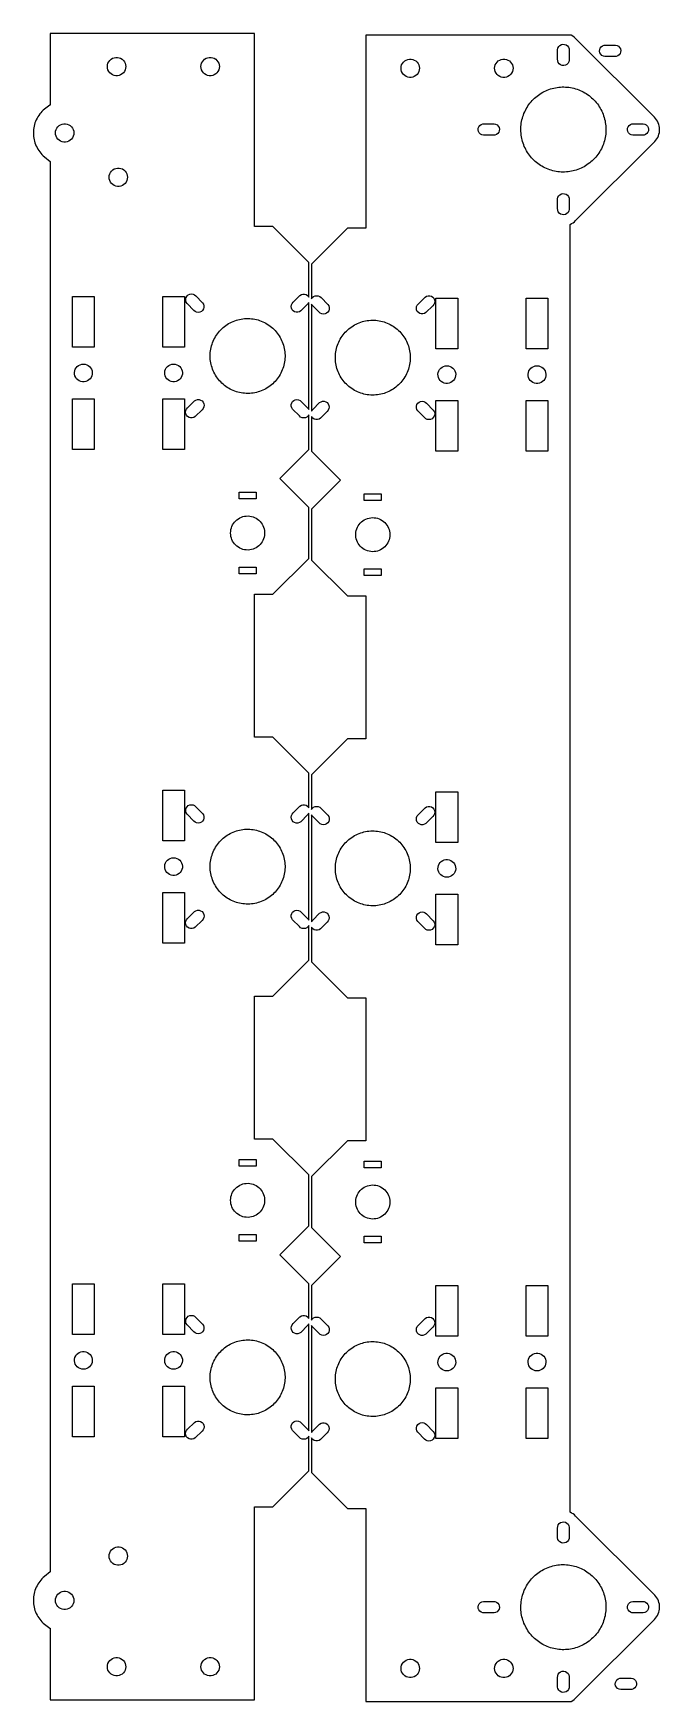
# Model space of a CAD drawing. Extents: x 420 to 604, y 37 to 527.
import ezdxf

# ---------------------------------------------------------------- set-up
doc = ezdxf.new("R2010")
doc.units = 0
doc.layers.get('0').update_dxf_attribs({"linetype": 'CONTINUOUS'})

msp = doc.modelspace()

# ---------------------------------------------------------------- linework, layer by layer
at = {"color": 5}
for p, q in [((485.265727, 527.329663), (425.265727, 527.329663)), ((425.265727, 527.329663), (425.265727, 506.237663)), ((485.265727, 470.614663), (485.265727, 527.329663)), ((578.0473, 526.838334), (518.0473, 526.838334)), ((518.0473, 526.838334), (518.0473, 470.123334)), ((578.3603, 526.799334), (578.0473, 526.838334)), ((578.7845, 526.547334), (578.3603, 526.799334)), ((579.1816, 526.254334), (578.7845, 526.547334)), ((579.5475, 525.923334), (579.1816, 526.254334)), ((602.7937, 502.674334), (579.5475, 525.923334)), ((423.188927, 504.758663), (422.836527, 504.406663)), ((423.559827, 505.091663), (423.188927, 504.758663)), ((423.948127, 505.403663), (423.559827, 505.091663)), ((424.352827, 505.694663), (423.948127, 505.403663)), ((424.772627, 505.962663), (424.352827, 505.694663)), ((425.206367, 506.207663), (424.772627, 505.962663)), ((425.265727, 506.237663), (425.206367, 506.207663)), ((420.530827, 500.057663), (420.436927, 499.567663)), ((420.651027, 500.540663), (420.530827, 500.057663)), ((420.797327, 501.017663), (420.651027, 500.540663)), ((420.969127, 501.484663), (420.797327, 501.017663)), ((421.166027, 501.942663), (420.969127, 501.484663)), ((421.387427, 502.388663), (421.166027, 501.942663)), ((421.632627, 502.822663), (421.387427, 502.388663)), ((421.901027, 503.242663), (421.632627, 502.822663)), ((422.191627, 503.647663), (421.901027, 503.242663)), ((422.503827, 504.035663), (422.191627, 503.647663)), ((422.836527, 504.406663), (422.503827, 504.035663)), ((603.1338, 502.317334), (602.7937, 502.674334)), ((603.4366, 501.927334), (603.1338, 502.317334)), ((603.6992, 501.509334), (603.4366, 501.927334)), ((603.9188, 501.067334), (603.6992, 501.509334)), ((604.0934, 500.606334), (603.9188, 501.067334)), ((604.2211, 500.129334), (604.0934, 500.606334)), ((604.3007, 499.642334), (604.2211, 500.129334)), ((420.329227, 498.577663), (420.315727, 498.079663)), ((420.315727, 498.079663), (420.329227, 497.581663)), ((420.369627, 499.074663), (420.329227, 498.577663)), ((420.329227, 497.581663), (420.369627, 497.084663)), ((420.436927, 499.567663), (420.369627, 499.074663)), ((420.369627, 497.084663), (420.436927, 496.591663)), ((420.436927, 496.591663), (420.530827, 496.101663)), ((420.530827, 496.101663), (420.651027, 495.618663)), ((420.651027, 495.618663), (420.797327, 495.141663)), ((420.797327, 495.141663), (420.969127, 494.674663)), ((579.6336, 472.342334), (602.882, 495.588334)), ((602.882, 495.588334), (603.2131, 495.954334)), ((603.2131, 495.954334), (603.5061, 496.351334)), ((603.5061, 496.351334), (603.7582, 496.775334)), ((603.7582, 496.775334), (603.9667, 497.222334)), ((603.9667, 497.222334), (604.1297, 497.688334)), ((604.1297, 497.688334), (604.2455, 498.168334)), ((604.2455, 498.168334), (604.313, 498.657334)), ((604.3314, 499.150334), (604.3007, 499.642334)), ((604.313, 498.657334), (604.3314, 499.150334)), ((420.969127, 494.674663), (421.166027, 494.216663)), ((421.166027, 494.216663), (421.387427, 493.770663)), ((421.387427, 493.770663), (421.632627, 493.336663)), ((421.632627, 493.336663), (421.901027, 492.916663)), ((421.901027, 492.916663), (422.191627, 492.511663)), ((422.191627, 492.511663), (422.503827, 492.123663)), ((422.503827, 492.123663), (422.836527, 491.752663)), ((422.836527, 491.752663), (423.188927, 491.400663)), ((423.188927, 491.400663), (423.559827, 491.067663)), ((423.559827, 491.067663), (425.265727, 489.659663)), ((425.265727, 489.659663), (425.265727, 75.499663)), ((490.721527, 470.614663), (485.265727, 470.614663)), ((501.265727, 460.070663), (490.721527, 470.614663)), ((578.0473, 471.227334), (578.4687, 471.436334)), ((578.0473, 92.949334), (578.0473, 471.227334)), ((578.4687, 471.436334), (578.8865, 471.699334)), ((578.8865, 471.699334), (579.2761, 472.002334)), ((579.2761, 472.002334), (579.6336, 472.342334)), ((512.5915, 470.123334), (502.0473, 459.579334)), ((518.0473, 470.123334), (512.5915, 470.123334)), ((501.265727, 449.845663), (501.265727, 460.070663)), ((502.0473, 459.579334), (502.0473, 449.366334)), ((496.065727, 447.079663), (496.134627, 447.558663)), ((496.134627, 446.600663), (496.065727, 447.079663)), ((496.134627, 447.558663), (496.335627, 447.998663)), ((496.335627, 446.160663), (496.134627, 446.600663)), ((496.335627, 447.998663), (496.652427, 448.364663)), ((496.652427, 445.794663), (496.335627, 446.160663)), ((496.652427, 448.364663), (498.652427, 450.364663)), ((498.652427, 450.364663), (499.059527, 450.625663)), ((500.879027, 447.794663), (498.879027, 445.794663)), ((499.059527, 450.625663), (499.523827, 450.762663)), ((499.523827, 450.762663), (500.007627, 450.762663)), ((500.007627, 450.762663), (500.471927, 450.625663)), ((500.471927, 450.625663), (500.879027, 450.364663)), ((500.879027, 450.364663), (501.195827, 449.998663)), ((501.195827, 448.160663), (500.879027, 447.794663)), ((501.195827, 449.998663), (501.265727, 449.845663)), ((501.265727, 448.313663), (501.195827, 448.160663)), ((501.265727, 416.857663), (501.265727, 448.313663)), ((502.0473, 449.366334), (502.2625, 449.701334)), ((502.2625, 447.475334), (502.0473, 447.810334)), ((502.0473, 447.810334), (502.0473, 416.354334)), ((502.2625, 449.701334), (502.6282, 450.018334)), ((504.2625, 445.475334), (502.2625, 447.475334)), ((502.6282, 450.018334), (503.0684, 450.219334)), ((503.0684, 450.219334), (503.5473, 450.288334)), ((503.5473, 450.288334), (504.0262, 450.219334)), ((504.0262, 450.219334), (504.4664, 450.018334)), ((504.4664, 450.018334), (504.8321, 449.701334)), ((504.8321, 449.701334), (506.8321, 447.701334)), ((506.8321, 447.701334), (507.0937, 447.294334)), ((507.0937, 447.294334), (507.23, 446.830334)), ((507.23, 446.346334), (507.0937, 445.882334)), ((507.23, 446.830334), (507.23, 446.346334)), ((497.059527, 445.533663), (496.652427, 445.794663)), ((497.523827, 445.396663), (497.059527, 445.533663)), ((498.007627, 445.396663), (497.523827, 445.396663)), ((498.471927, 445.533663), (498.007627, 445.396663)), ((498.879027, 445.794663), (498.471927, 445.533663)), ((504.6282, 445.158334), (504.2625, 445.475334)), ((505.0684, 444.957334), (504.6282, 445.158334)), ((505.5473, 444.888334), (505.0684, 444.957334)), ((506.0263, 444.957334), (505.5473, 444.888334)), ((506.4664, 445.158334), (506.0263, 444.957334)), ((506.8321, 445.475334), (506.4664, 445.158334)), ((507.0937, 445.882334), (506.8321, 445.475334)), ((496.083027, 418.321663), (496.219327, 418.785663)), ((496.083027, 417.837663), (496.083027, 418.321663)), ((496.219327, 417.373663), (496.083027, 417.837663)), ((496.219327, 418.785663), (496.480927, 419.192663)), ((496.480927, 416.966663), (496.219327, 417.373663)), ((496.480927, 419.192663), (496.846627, 419.509663)), ((498.480927, 414.966663), (496.480927, 416.966663)), ((496.846627, 419.509663), (497.286727, 419.710663)), ((497.286727, 419.710663), (497.765727, 419.779663)), ((497.765727, 419.779663), (498.244627, 419.710663)), ((498.244627, 419.710663), (498.684827, 419.509663)), ((498.684827, 419.509663), (499.050527, 419.192663)), ((499.050527, 419.192663), (501.050527, 417.192663)), ((501.050527, 417.192663), (501.265727, 416.857663)), ((502.0473, 416.354334), (502.1172, 416.507334)), ((502.1172, 416.507334), (502.434, 416.873334)), ((502.434, 416.873334), (504.434, 418.873334)), ((504.434, 418.873334), (504.8411, 419.134334)), ((504.8411, 419.134334), (505.3054, 419.271334)), ((505.3054, 419.271334), (505.7892, 419.271334)), ((505.7892, 419.271334), (506.2535, 419.134334)), ((506.2535, 419.134334), (506.6606, 418.873334)), ((506.6606, 418.873334), (506.9774, 418.507334)), ((506.9774, 416.669334), (506.6606, 416.303334)), ((506.9774, 418.507334), (507.1784, 418.067334)), ((507.1784, 417.109334), (506.9774, 416.669334)), ((507.1784, 418.067334), (507.2473, 417.588334)), ((507.2473, 417.588334), (507.1784, 417.109334)), ((498.846627, 414.649663), (498.480927, 414.966663)), ((499.286827, 414.448663), (498.846627, 414.649663)), ((499.765727, 414.379663), (499.286827, 414.448663)), ((500.244627, 414.448663), (499.765727, 414.379663)), ((500.684827, 414.649663), (500.244627, 414.448663)), ((501.050527, 414.966663), (500.684827, 414.649663)), ((501.265727, 415.301663), (501.050527, 414.966663)), ((501.265727, 405.088663), (501.265727, 415.301663)), ((502.1172, 414.669334), (502.0473, 414.822334)), ((502.0473, 414.822334), (502.0473, 404.597334)), ((502.434, 414.303334), (502.1172, 414.669334)), ((502.8411, 414.042334), (502.434, 414.303334)), ((503.3054, 413.905334), (502.8411, 414.042334)), ((503.7892, 413.905334), (503.3054, 413.905334)), ((504.2535, 414.042334), (503.7892, 413.905334)), ((504.6606, 414.303334), (504.2535, 414.042334)), ((506.6606, 416.303334), (504.6606, 414.303334)), ((492.738927, 396.562663), (501.265727, 405.088663)), ((502.0473, 404.597334), (510.5741, 396.071334)), ((501.265727, 388.035663), (492.738927, 396.562663)), ((510.5741, 396.071334), (502.0473, 387.544334)), ((501.265727, 373.123863), (501.265727, 388.035663)), ((502.0473, 387.544334), (502.0473, 372.632534)), ((490.721527, 362.579663), (501.265727, 373.123863)), ((502.0473, 372.632534), (512.5915, 362.088334)), ((485.265727, 320.614363), (485.265727, 362.579663)), ((485.265727, 362.579663), (490.721527, 362.579663)), ((512.5915, 362.088334), (518.0473, 362.088334)), ((518.0473, 362.088334), (518.0473, 320.123034)), ((490.721527, 320.614363), (485.265727, 320.614363)), ((501.265727, 310.070163), (490.721527, 320.614363)), ((512.5915, 320.123034), (502.0473, 309.578834)), ((518.0473, 320.123034), (512.5915, 320.123034)), ((501.265727, 299.845763), (501.265727, 310.070163)), ((502.0473, 309.578834), (502.0473, 299.366734)), ((496.652427, 298.364463), (498.652427, 300.364463)), ((498.652427, 300.364463), (499.059527, 300.626063)), ((499.059527, 300.626063), (499.523827, 300.762363)), ((499.523827, 300.762363), (500.007627, 300.762363)), ((500.007627, 300.762363), (500.471927, 300.626063)), ((500.471927, 300.626063), (500.879027, 300.364463)), ((500.879027, 300.364463), (501.195827, 299.998763)), ((501.195827, 299.998763), (501.265727, 299.845763)), ((502.0473, 299.366734), (502.2625, 299.701634)), ((502.2625, 299.701634), (502.6282, 300.018434)), ((502.6282, 300.018434), (503.0684, 300.219434)), ((503.0684, 300.219434), (503.5473, 300.288334)), ((503.5473, 300.288334), (504.0262, 300.219434)), ((504.0262, 300.219434), (504.4664, 300.018434)), ((504.4664, 300.018434), (504.8321, 299.701634)), ((504.8321, 299.701634), (506.8321, 297.701634)), ((496.065727, 297.079663), (496.134627, 297.558563)), ((496.134627, 296.600663), (496.065727, 297.079663)), ((496.134627, 297.558563), (496.335627, 297.998763)), ((496.335627, 296.160563), (496.134627, 296.600663)), ((496.335627, 297.998763), (496.652427, 298.364463)), ((496.652427, 295.794863), (496.335627, 296.160563)), ((497.059527, 295.533263), (496.652427, 295.794863)), ((497.523827, 295.396963), (497.059527, 295.533263)), ((498.007627, 295.396963), (497.523827, 295.396963)), ((498.471927, 295.533263), (498.007627, 295.396963)), ((498.879027, 295.794863), (498.471927, 295.533263)), ((500.879027, 297.794863), (498.879027, 295.794863)), ((501.195827, 298.160563), (500.879027, 297.794863)), ((501.265727, 298.313563), (501.195827, 298.160563)), ((501.265727, 266.858063), (501.265727, 298.313563)), ((502.2625, 297.475034), (502.0473, 297.809934)), ((502.0473, 297.809934), (502.0473, 266.354434)), ((504.2625, 295.475034), (502.2625, 297.475034)), ((504.6282, 295.158234), (504.2625, 295.475034)), ((505.0684, 294.957234), (504.6282, 295.158234)), ((505.5473, 294.888334), (505.0684, 294.957234)), ((506.0263, 294.957234), (505.5473, 294.888334)), ((506.4664, 295.158234), (506.0263, 294.957234)), ((506.8321, 295.475034), (506.4664, 295.158234)), ((506.8321, 297.701634), (507.0937, 297.294534)), ((507.0937, 295.882134), (506.8321, 295.475034)), ((507.0937, 297.294534), (507.23, 296.830234)), ((507.23, 296.346434), (507.0937, 295.882134)), ((507.23, 296.830234), (507.23, 296.346434)), ((496.480927, 269.192963), (496.846627, 269.509763)), ((496.846627, 269.509763), (497.286727, 269.710763)), ((497.286727, 269.710763), (497.765727, 269.779663)), ((497.765727, 269.779663), (498.244627, 269.710763)), ((498.244627, 269.710763), (498.684827, 269.509763)), ((498.684827, 269.509763), (499.050527, 269.192963)), ((496.083027, 268.321563), (496.219327, 268.785863)), ((496.083027, 267.837763), (496.083027, 268.321563)), ((496.219327, 267.373463), (496.083027, 267.837763)), ((496.219327, 268.785863), (496.480927, 269.192963)), ((496.480927, 266.966363), (496.219327, 267.373463)), ((498.480927, 264.966363), (496.480927, 266.966363)), ((498.846627, 264.649563), (498.480927, 264.966363)), ((499.286827, 264.448563), (498.846627, 264.649563)), ((499.050527, 269.192963), (501.050527, 267.192963)), ((500.684827, 264.649563), (500.244627, 264.448563)), ((501.050527, 264.966363), (500.684827, 264.649563)), ((501.050527, 267.192963), (501.265727, 266.858063)), ((501.265727, 265.301263), (501.050527, 264.966363)), ((501.265727, 255.089163), (501.265727, 265.301263)), ((502.0473, 266.354434), (502.1172, 266.507434)), ((502.1172, 264.669234), (502.0473, 264.822234)), ((502.0473, 264.822234), (502.0473, 254.597834)), ((502.1172, 266.507434), (502.434, 266.873134)), ((502.434, 264.303534), (502.1172, 264.669234)), ((502.434, 266.873134), (504.434, 268.873134)), ((504.434, 268.873134), (504.8411, 269.134734)), ((506.6606, 266.303534), (504.6606, 264.303534)), ((504.8411, 269.134734), (505.3054, 269.271034)), ((505.3054, 269.271034), (505.7892, 269.271034)), ((505.7892, 269.271034), (506.2535, 269.134734)), ((506.2535, 269.134734), (506.6606, 268.873134)), ((506.6606, 268.873134), (506.9774, 268.507434)), ((506.9774, 266.669234), (506.6606, 266.303534)), ((506.9774, 268.507434), (507.1784, 268.067334)), ((507.1784, 267.109434), (506.9774, 266.669234)), ((507.1784, 268.067334), (507.2473, 267.588334)), ((507.2473, 267.588334), (507.1784, 267.109434)), ((499.765727, 264.379663), (499.286827, 264.448563)), ((500.244627, 264.448563), (499.765727, 264.379663)), ((502.8411, 264.041934), (502.434, 264.303534)), ((503.3054, 263.905634), (502.8411, 264.041934)), ((503.7892, 263.905634), (503.3054, 263.905634)), ((504.2535, 264.041934), (503.7892, 263.905634)), ((504.6606, 264.303534), (504.2535, 264.041934)), ((490.721527, 244.544963), (501.265727, 255.089163)), ((502.0473, 254.597834), (512.5915, 244.053634)), ((485.265727, 202.579663), (485.265727, 244.544963)), ((485.265727, 244.544963), (490.721527, 244.544963)), ((512.5915, 244.053634), (518.0473, 244.053634)), ((518.0473, 244.053634), (518.0473, 202.088334)), ((490.721527, 202.579663), (485.265727, 202.579663)), ((501.265727, 192.035463), (490.721527, 202.579663)), ((512.5915, 202.088334), (502.0473, 191.544134)), ((518.0473, 202.088334), (512.5915, 202.088334)), ((501.265727, 177.123663), (501.265727, 192.035463)), ((502.0473, 191.544134), (502.0473, 176.632334)), ((492.738927, 168.596663), (501.265727, 177.123663)), ((502.0473, 176.632334), (510.5741, 168.105334)), ((501.265727, 160.070663), (492.738927, 168.596663)), ((510.5741, 168.105334), (502.0473, 159.579334)), ((501.265727, 149.845663), (501.265727, 160.070663)), ((502.0473, 159.579334), (502.0473, 149.366334)), ((496.065727, 147.079663), (496.134627, 147.558663)), ((496.134627, 146.600663), (496.065727, 147.079663)), ((496.134627, 147.558663), (496.335627, 147.998663)), ((496.335627, 147.998663), (496.652427, 148.364663)), ((496.652427, 148.364663), (498.652427, 150.364663)), ((498.652427, 150.364663), (499.059527, 150.625663)), ((500.879027, 147.794663), (498.879027, 145.794663)), ((499.059527, 150.625663), (499.523827, 150.762663)), ((499.523827, 150.762663), (500.007627, 150.762663)), ((500.007627, 150.762663), (500.471927, 150.625663)), ((500.471927, 150.625663), (500.879027, 150.364663)), ((500.879027, 150.364663), (501.195827, 149.998663)), ((501.195827, 148.160663), (500.879027, 147.794663)), ((501.195827, 149.998663), (501.265727, 149.845663)), ((501.265727, 148.313663), (501.195827, 148.160663)), ((501.265727, 116.857663), (501.265727, 148.313663)), ((502.0473, 149.366334), (502.2625, 149.701334)), ((502.2625, 147.475334), (502.0473, 147.810334)), ((502.0473, 147.810334), (502.0473, 116.354334)), ((502.2625, 149.701334), (502.6282, 150.018334)), ((504.2625, 145.475334), (502.2625, 147.475334)), ((502.6282, 150.018334), (503.0684, 150.219334)), ((503.0684, 150.219334), (503.5473, 150.288334)), ((503.5473, 150.288334), (504.0262, 150.219334)), ((504.0262, 150.219334), (504.4664, 150.018334)), ((504.4664, 150.018334), (504.8321, 149.701334)), ((504.8321, 149.701334), (506.8321, 147.701334)), ((506.8321, 147.701334), (507.0937, 147.294334)), ((507.0937, 147.294334), (507.23, 146.830334)), ((496.335627, 146.160663), (496.134627, 146.600663)), ((496.652427, 145.794663), (496.335627, 146.160663)), ((497.059527, 145.533663), (496.652427, 145.794663)), ((497.523827, 145.396663), (497.059527, 145.533663)), ((498.007627, 145.396663), (497.523827, 145.396663)), ((498.471927, 145.533663), (498.007627, 145.396663)), ((498.879027, 145.794663), (498.471927, 145.533663)), ((504.6282, 145.158334), (504.2625, 145.475334)), ((505.0684, 144.957334), (504.6282, 145.158334)), ((505.5473, 144.888334), (505.0684, 144.957334)), ((506.0263, 144.957334), (505.5473, 144.888334)), ((506.4664, 145.158334), (506.0263, 144.957334)), ((506.8321, 145.475334), (506.4664, 145.158334)), ((507.0937, 145.882334), (506.8321, 145.475334)), ((507.23, 146.346334), (507.0937, 145.882334)), ((507.23, 146.830334), (507.23, 146.346334)), ((496.083027, 118.321663), (496.219327, 118.785663)), ((496.083027, 117.837663), (496.083027, 118.321663)), ((496.219327, 117.373663), (496.083027, 117.837663)), ((496.219327, 118.785663), (496.480927, 119.192663)), ((496.480927, 119.192663), (496.846627, 119.509663)), ((496.846627, 119.509663), (497.286727, 119.710663)), ((497.286727, 119.710663), (497.765727, 119.779663)), ((497.765727, 119.779663), (498.244627, 119.710663)), ((498.244627, 119.710663), (498.684827, 119.509663)), ((498.684827, 119.509663), (499.050527, 119.192663)), ((499.050527, 119.192663), (501.050527, 117.192663)), ((502.434, 116.873334), (504.434, 118.873334)), ((504.434, 118.873334), (504.8411, 119.134334)), ((504.8411, 119.134334), (505.3054, 119.271334)), ((505.3054, 119.271334), (505.7892, 119.271334)), ((505.7892, 119.271334), (506.2535, 119.134334)), ((506.2535, 119.134334), (506.6606, 118.873334)), ((506.6606, 118.873334), (506.9774, 118.507334)), ((506.9774, 118.507334), (507.1784, 118.067334)), ((507.1784, 118.067334), (507.2473, 117.588334)), ((496.480927, 116.966663), (496.219327, 117.373663)), ((498.480927, 114.966663), (496.480927, 116.966663)), ((498.846627, 114.649663), (498.480927, 114.966663)), ((499.286827, 114.448663), (498.846627, 114.649663)), ((499.765727, 114.379663), (499.286827, 114.448663)), ((500.244627, 114.448663), (499.765727, 114.379663)), ((500.684827, 114.649663), (500.244627, 114.448663)), ((501.050527, 114.966663), (500.684827, 114.649663)), ((501.050527, 117.192663), (501.265727, 116.857663)), ((501.265727, 115.301663), (501.050527, 114.966663)), ((501.265727, 105.088663), (501.265727, 115.301663)), ((502.0473, 116.354334), (502.1172, 116.507334)), ((502.1172, 114.669334), (502.0473, 114.822334)), ((502.0473, 114.822334), (502.0473, 104.597334)), ((502.1172, 116.507334), (502.434, 116.873334)), ((502.434, 114.303334), (502.1172, 114.669334)), ((502.8411, 114.042334), (502.434, 114.303334)), ((503.3054, 113.905334), (502.8411, 114.042334)), ((503.7892, 113.905334), (503.3054, 113.905334)), ((504.2535, 114.042334), (503.7892, 113.905334)), ((504.6606, 114.303334), (504.2535, 114.042334)), ((506.6606, 116.303334), (504.6606, 114.303334)), ((506.9774, 116.669334), (506.6606, 116.303334)), ((507.1784, 117.109334), (506.9774, 116.669334)), ((507.2473, 117.588334), (507.1784, 117.109334)), ((490.721527, 94.544663), (501.265727, 105.088663)), ((502.0473, 104.597334), (512.5915, 94.053334)), ((485.265727, 37.829663), (485.265727, 94.544663)), ((485.265727, 94.544663), (490.721527, 94.544663)), ((512.5915, 94.053334), (518.0473, 94.053334)), ((518.0473, 94.053334), (518.0473, 37.338334)), ((578.4687, 92.740334), (578.0473, 92.949334)), ((578.8865, 92.477334), (578.4687, 92.740334)), ((579.2761, 92.174334), (578.8865, 92.477334)), ((579.6336, 91.834334), (579.2761, 92.174334)), ((602.882, 68.588334), (579.6336, 91.834334)), ((423.188927, 73.758663), (422.836527, 73.406663)), ((423.559827, 74.091663), (423.188927, 73.758663)), ((425.265727, 75.499663), (423.559827, 74.091663)), ((420.530827, 69.057663), (420.436927, 68.567663)), ((420.651027, 69.540663), (420.530827, 69.057663)), ((420.797327, 70.017663), (420.651027, 69.540663)), ((420.969127, 70.484663), (420.797327, 70.017663)), ((421.166027, 70.942663), (420.969127, 70.484663)), ((421.387427, 71.388663), (421.166027, 70.942663)), ((421.632627, 71.822663), (421.387427, 71.388663)), ((421.901027, 72.242663), (421.632627, 71.822663)), ((422.191627, 72.647663), (421.901027, 72.242663)), ((422.503827, 73.035663), (422.191627, 72.647663)), ((422.836527, 73.406663), (422.503827, 73.035663)), ((420.329227, 67.577663), (420.315727, 67.079663)), ((420.315727, 67.079663), (420.329227, 66.581663)), ((420.369627, 68.074663), (420.329227, 67.577663)), ((420.329227, 66.581663), (420.369627, 66.084663)), ((420.436927, 68.567663), (420.369627, 68.074663)), ((420.369627, 66.084663), (420.436927, 65.591663)), ((420.436927, 65.591663), (420.530827, 65.101663)), ((420.530827, 65.101663), (420.651027, 64.618663)), ((420.651027, 64.618663), (420.797327, 64.141663)), ((420.797327, 64.141663), (420.969127, 63.674663)), ((603.2131, 68.222334), (602.882, 68.588334)), ((603.5061, 67.825334), (603.2131, 68.222334)), ((603.7582, 67.401334), (603.5061, 67.825334)), ((603.9667, 66.954334), (603.7582, 67.401334)), ((604.1297, 66.488334), (603.9667, 66.954334)), ((604.0934, 63.570334), (604.2211, 64.047334)), ((604.2455, 66.008334), (604.1297, 66.488334)), ((604.2211, 64.047334), (604.3007, 64.534334)), ((604.313, 65.519334), (604.2455, 66.008334)), ((604.3007, 64.534334), (604.3314, 65.026334)), ((604.3314, 65.026334), (604.313, 65.519334)), ((420.969127, 63.674663), (421.166027, 63.216663)), ((421.166027, 63.216663), (421.387427, 62.770663)), ((421.387427, 62.770663), (421.632627, 62.336663)), ((421.632627, 62.336663), (421.901027, 61.916663)), ((421.901027, 61.916663), (422.191627, 61.511663)), ((422.191627, 61.511663), (422.503827, 61.123663)), ((422.503827, 61.123663), (422.836527, 60.752663)), ((422.836527, 60.752663), (423.188927, 60.400663)), ((423.188927, 60.400663), (423.559827, 60.067663)), ((423.559827, 60.067663), (423.948127, 59.755663)), ((423.948127, 59.755663), (424.352827, 59.464663)), ((424.352827, 59.464663), (424.772627, 59.196663)), ((424.772627, 59.196663), (425.206367, 58.951663)), ((425.206367, 58.951663), (425.265727, 58.921663)), ((425.265727, 58.921663), (425.265727, 37.829663)), ((579.5475, 38.253334), (602.7937, 61.502334)), ((602.7937, 61.502334), (603.1338, 61.859334)), ((603.1338, 61.859334), (603.4366, 62.249334)), ((603.4366, 62.249334), (603.6992, 62.667334)), ((603.6992, 62.667334), (603.9188, 63.109334)), ((603.9188, 63.109334), (604.0934, 63.570334)), ((425.265727, 37.829663), (485.265727, 37.829663)), ((518.0473, 37.338334), (578.0473, 37.338334)), ((578.0473, 37.338334), (578.3603, 37.377334)), ((578.3603, 37.377334), (578.7845, 37.629334)), ((578.7845, 37.629334), (579.1816, 37.922334)), ((579.1816, 37.922334), (579.5475, 38.253334))]:
    msp.add_line(p, q, dxfattribs=at)
at = {"color": 0}
for p, q in [((442.470137, 519.000663), (442.770397, 519.398663)), ((442.770397, 519.398663), (443.138607, 519.734663)), ((443.138607, 519.734663), (443.562217, 519.996663)), ((443.562217, 519.996663), (444.026837, 520.176663)), ((444.026837, 520.176663), (444.516597, 520.267663)), ((444.516597, 520.267663), (445.014837, 520.267663)), ((445.014837, 520.267663), (445.504627, 520.176663)), ((445.504627, 520.176663), (445.969227, 519.996663)), ((445.969227, 519.996663), (446.392827, 519.734663)), ((446.392827, 519.734663), (446.761027, 519.398663)), ((446.761027, 519.398663), (447.061327, 519.000663)), ((469.970127, 519.000663), (470.270427, 519.398663)), ((470.270427, 519.398663), (470.638627, 519.734663)), ((470.638627, 519.734663), (471.062227, 519.996663)), ((471.062227, 519.996663), (471.526827, 520.176663)), ((471.526827, 520.176663), (472.016627, 520.267663)), ((472.016627, 520.267663), (472.514827, 520.267663)), ((472.514827, 520.267663), (473.004627, 520.176663)), ((473.004627, 520.176663), (473.469227, 519.996663)), ((473.469227, 519.996663), (473.892827, 519.734663)), ((473.892827, 519.734663), (474.261027, 519.398663)), ((474.261027, 519.398663), (474.561327, 519.000663)), ((529.4202, 519.243334), (529.8438, 519.505334)), ((529.8438, 519.505334), (530.3084, 519.685334)), ((530.3084, 519.685334), (530.7982, 519.776334)), ((530.7982, 519.776334), (531.2964, 519.776334)), ((531.2964, 519.776334), (531.7862, 519.685334)), ((531.7862, 519.685334), (532.2508, 519.505334)), ((532.2508, 519.505334), (532.6744, 519.243334)), ((556.9202, 519.243334), (557.3438, 519.505334)), ((557.3438, 519.505334), (557.8084, 519.685334)), ((557.8084, 519.685334), (558.29819, 519.776334)), ((558.29819, 519.776334), (558.79643, 519.776334)), ((558.79643, 519.776334), (559.28619, 519.685334)), ((559.28619, 519.685334), (559.75081, 519.505334)), ((559.75081, 519.505334), (560.17442, 519.243334)), ((574.35162, 522.544334), (574.45448, 523.017334)), ((574.35162, 519.715334), (574.35162, 522.544334)), ((574.38614, 519.233334), (574.35162, 519.715334)), ((574.45448, 523.017334), (574.68637, 523.441334)), ((574.68637, 523.441334), (575.02852, 523.783334)), ((575.02852, 523.783334), (575.4532, 524.015334)), ((575.4532, 524.015334), (575.92602, 524.118334)), ((575.92602, 524.118334), (576.40866, 524.084334)), ((576.40866, 524.084334), (576.86201, 523.915334)), ((576.86201, 523.915334), (577.24937, 523.625334)), ((577.24937, 523.625334), (577.53935, 523.237334)), ((577.53935, 523.237334), (577.70845, 522.784334)), ((577.74296, 519.473334), (577.6401, 519.000334)), ((577.70845, 522.784334), (577.74296, 522.301334)), ((577.74296, 522.301334), (577.74296, 519.473334)), ((442.065717, 517.579663), (442.111687, 518.075663)), ((442.111687, 517.083663), (442.065717, 517.579663)), ((442.111687, 518.075663), (442.248047, 518.554663)), ((442.248047, 516.604663), (442.111687, 517.083663)), ((442.248047, 518.554663), (442.470137, 519.000663)), ((442.470137, 516.158663), (442.248047, 516.604663)), ((442.770397, 515.760663), (442.470137, 516.158663)), ((443.138607, 515.424663), (442.770397, 515.760663)), ((443.562217, 515.162663), (443.138607, 515.424663)), ((444.026837, 514.982663), (443.562217, 515.162663)), ((444.516597, 514.891663), (444.026837, 514.982663)), ((445.014837, 514.891663), (444.516597, 514.891663)), ((445.504627, 514.982663), (445.014837, 514.891663)), ((445.969227, 515.162663), (445.504627, 514.982663)), ((446.392827, 515.424663), (445.969227, 515.162663)), ((446.761027, 515.760663), (446.392827, 515.424663)), ((447.061327, 516.158663), (446.761027, 515.760663)), ((447.061327, 519.000663), (447.283427, 518.554663)), ((447.283427, 516.604663), (447.061327, 516.158663)), ((447.283427, 518.554663), (447.419727, 518.075663)), ((447.419727, 517.083663), (447.283427, 516.604663)), ((447.419727, 518.075663), (447.465727, 517.579663)), ((447.465727, 517.579663), (447.419727, 517.083663)), ((469.565727, 517.579663), (469.611727, 518.075663)), ((469.611727, 517.083663), (469.565727, 517.579663)), ((469.611727, 518.075663), (469.748027, 518.554663)), ((469.748027, 516.604663), (469.611727, 517.083663)), ((469.748027, 518.554663), (469.970127, 519.000663)), ((469.970127, 516.158663), (469.748027, 516.604663)), ((470.270427, 515.760663), (469.970127, 516.158663)), ((470.638627, 515.424663), (470.270427, 515.760663)), ((471.062227, 515.162663), (470.638627, 515.424663)), ((471.526827, 514.982663), (471.062227, 515.162663)), ((472.016627, 514.891663), (471.526827, 514.982663)), ((472.514827, 514.891663), (472.016627, 514.891663)), ((473.004627, 514.982663), (472.514827, 514.891663)), ((473.469227, 515.162663), (473.004627, 514.982663)), ((473.892827, 515.424663), (473.469227, 515.162663)), ((474.261027, 515.760663), (473.892827, 515.424663)), ((474.561327, 516.158663), (474.261027, 515.760663)), ((474.561327, 519.000663), (474.783427, 518.554663)), ((474.783427, 516.604663), (474.561327, 516.158663)), ((474.783427, 518.554663), (474.919727, 518.075663)), ((474.919727, 517.083663), (474.783427, 516.604663)), ((474.919727, 518.075663), (474.965727, 517.579663)), ((474.965727, 517.579663), (474.919727, 517.083663)), ((528.3473, 517.088334), (528.3933, 517.584334)), ((528.3933, 516.592334), (528.3473, 517.088334)), ((528.3933, 517.584334), (528.5296, 518.063334)), ((528.5296, 516.113334), (528.3933, 516.592334)), ((528.5296, 518.063334), (528.7517, 518.509334)), ((528.7517, 515.667334), (528.5296, 516.113334)), ((528.7517, 518.509334), (529.052, 518.907334)), ((529.052, 515.269334), (528.7517, 515.667334)), ((529.052, 518.907334), (529.4202, 519.243334)), ((529.4202, 514.933334), (529.052, 515.269334)), ((529.8438, 514.671334), (529.4202, 514.933334)), ((530.3084, 514.491334), (529.8438, 514.671334)), ((530.7982, 514.400334), (530.3084, 514.491334)), ((531.7862, 514.491334), (531.2964, 514.400334)), ((532.2508, 514.671334), (531.7862, 514.491334)), ((532.6744, 514.933334), (532.2508, 514.671334)), ((532.6744, 519.243334), (533.0426, 518.907334)), ((533.0426, 515.269334), (532.6744, 514.933334)), ((533.0426, 518.907334), (533.3429, 518.509334)), ((533.3429, 515.667334), (533.0426, 515.269334)), ((533.3429, 518.509334), (533.565, 518.063334)), ((533.565, 516.113334), (533.3429, 515.667334)), ((533.565, 518.063334), (533.7013, 517.584334)), ((533.7013, 516.592334), (533.565, 516.113334)), ((533.7013, 517.584334), (533.7473, 517.088334)), ((533.7473, 517.088334), (533.7013, 516.592334)), ((555.8473, 517.088334), (555.8933, 517.584334)), ((555.8933, 516.592334), (555.8473, 517.088334)), ((555.8933, 517.584334), (556.0296, 518.063334)), ((556.0296, 516.113334), (555.8933, 516.592334)), ((556.0296, 518.063334), (556.2517, 518.509334)), ((556.2517, 515.667334), (556.0296, 516.113334)), ((556.2517, 518.509334), (556.552, 518.907334)), ((556.552, 515.269334), (556.2517, 515.667334)), ((556.552, 518.907334), (556.9202, 519.243334)), ((556.9202, 514.933334), (556.552, 515.269334)), ((557.3438, 514.671334), (556.9202, 514.933334)), ((557.8084, 514.491334), (557.3438, 514.671334)), ((558.29819, 514.400334), (557.8084, 514.491334)), ((559.28619, 514.491334), (558.79643, 514.400334)), ((559.75081, 514.671334), (559.28619, 514.491334)), ((560.17442, 514.933334), (559.75081, 514.671334)), ((560.17442, 519.243334), (560.54263, 518.907334)), ((560.54263, 515.269334), (560.17442, 514.933334)), ((560.54263, 518.907334), (560.84289, 518.509334)), ((560.84289, 515.667334), (560.54263, 515.269334)), ((560.84289, 518.509334), (561.06498, 518.063334)), ((561.06498, 516.113334), (560.84289, 515.667334)), ((561.06498, 518.063334), (561.20134, 517.584334)), ((561.20134, 516.592334), (561.06498, 516.113334)), ((561.20134, 517.584334), (561.24731, 517.088334)), ((561.24731, 517.088334), (561.20134, 516.592334)), ((574.55523, 518.779334), (574.38614, 519.233334)), ((574.84521, 518.392334), (574.55523, 518.779334)), ((575.23257, 518.102334), (574.84521, 518.392334)), ((575.68593, 517.933334), (575.23257, 518.102334)), ((576.16856, 517.898334), (575.68593, 517.933334)), ((576.64139, 518.001334), (576.16856, 517.898334)), ((577.06607, 518.233334), (576.64139, 518.001334)), ((577.40822, 518.575334), (577.06607, 518.233334)), ((577.6401, 519.000334), (577.40822, 518.575334)), ((531.2964, 514.400334), (530.7982, 514.400334)), ((558.79643, 514.400334), (558.29819, 514.400334)), ((569.128523, 509.499334), (569.54788, 509.765334)), ((569.54788, 509.765334), (569.97751, 510.015334)), ((569.97751, 510.015334), (570.41675, 510.248334)), ((570.41675, 510.248334), (570.86488, 510.463334)), ((570.86488, 510.463334), (571.32121, 510.660334)), ((571.32121, 510.660334), (571.78502, 510.839334)), ((571.78502, 510.839334), (572.25557, 510.999334)), ((572.25557, 510.999334), (572.7321, 511.140334)), ((572.7321, 511.140334), (573.21388, 511.263334)), ((573.21388, 511.263334), (573.70015, 511.366334)), ((573.70015, 511.366334), (574.19012, 511.449334)), ((574.19012, 511.449334), (574.68303, 511.513334)), ((574.68303, 511.513334), (575.1781, 511.558334)), ((575.1781, 511.558334), (575.67453, 511.582334)), ((575.67453, 511.582334), (576.17157, 511.587334)), ((576.17157, 511.587334), (576.66839, 511.573334)), ((576.66839, 511.573334), (577.16424, 511.538334)), ((577.16424, 511.538334), (577.65834, 511.484334)), ((577.65834, 511.484334), (578.14987, 511.410334)), ((578.14987, 511.410334), (578.6381, 511.317334)), ((578.6381, 511.317334), (579.1222, 511.204334)), ((579.1222, 511.204334), (579.6015, 511.072334)), ((579.6015, 511.072334), (580.0751, 510.921334)), ((580.0751, 510.921334), (580.5424, 510.752334)), ((580.5424, 510.752334), (581.0025, 510.564334)), ((581.0025, 510.564334), (581.4548, 510.358334)), ((581.4548, 510.358334), (581.8986, 510.134334)), ((581.8986, 510.134334), (582.3331, 509.893334)), ((582.3331, 509.893334), (582.7577, 509.634334)), ((582.7577, 509.634334), (583.1717, 509.359334)), ((564.67222, 504.270334), (564.88725, 504.719334)), ((564.88725, 504.719334), (565.11992, 505.158334)), ((565.11992, 505.158334), (565.36987, 505.587334)), ((565.36987, 505.587334), (565.63672, 506.007334)), ((565.63672, 506.007334), (565.92001, 506.415334)), ((565.92001, 506.415334), (566.21931, 506.812334)), ((566.21931, 506.812334), (566.53416, 507.197334)), ((566.53416, 507.197334), (566.86406, 507.568334)), ((566.86406, 507.568334), (567.20848, 507.927334)), ((567.20848, 507.927334), (567.566862, 508.271334)), ((567.566862, 508.271334), (567.938657, 508.601334)), ((567.938657, 508.601334), (568.323271, 508.916334)), ((568.323271, 508.916334), (568.720106, 509.215334)), ((568.720106, 509.215334), (569.128523, 509.499334)), ((583.1717, 509.359334), (583.5744, 509.068334)), ((583.5744, 509.068334), (583.9652, 508.760334)), ((583.9652, 508.760334), (584.3435, 508.438334)), ((584.3435, 508.438334), (584.7086, 508.101334)), ((584.7086, 508.101334), (585.0601, 507.749334)), ((585.0601, 507.749334), (585.3973, 507.384334)), ((585.3973, 507.384334), (585.7198, 507.006334)), ((585.7198, 507.006334), (586.0269, 506.615334)), ((586.0269, 506.615334), (586.3183, 506.212334)), ((586.3183, 506.212334), (586.5934, 505.798334)), ((586.5934, 505.798334), (586.8518, 505.374334)), ((586.8518, 505.374334), (587.0932, 504.939334)), ((587.0932, 504.939334), (587.3171, 504.496334)), ((427.220147, 499.500663), (427.520407, 499.898663)), ((427.520407, 499.898663), (427.888617, 500.234663)), ((427.888617, 500.234663), (428.312237, 500.496663)), ((428.312237, 500.496663), (428.776847, 500.676663)), ((428.776847, 500.676663), (429.266617, 500.767663)), ((429.266617, 500.767663), (429.764857, 500.767663)), ((429.764857, 500.767663), (430.254617, 500.676663)), ((430.254617, 500.676663), (430.719237, 500.496663)), ((430.719237, 500.496663), (431.142847, 500.234663)), ((431.142847, 500.234663), (431.511057, 499.898663)), ((431.511057, 499.898663), (431.811317, 499.500663)), ((551.0516, 499.449334), (551.2207, 499.903334)), ((551.2207, 499.903334), (551.5107, 500.290334)), ((551.5107, 500.290334), (551.8981, 500.580334)), ((551.8981, 500.580334), (552.3514, 500.749334)), ((552.3514, 500.749334), (552.8341, 500.784334)), ((552.8341, 500.784334), (555.6625, 500.784334)), ((555.6625, 500.784334), (556.1353, 500.681334)), ((556.1353, 500.681334), (556.56, 500.449334)), ((556.56, 500.449334), (556.9021, 500.107334)), ((556.9021, 500.107334), (557.134, 499.682334)), ((563.55287, 499.461334), (563.57756, 499.957334)), ((563.57756, 499.957334), (563.62198, 500.452334)), ((563.62198, 500.452334), (563.68605, 500.945334)), ((563.68605, 500.945334), (563.76965, 501.435334)), ((563.76965, 501.435334), (563.87268, 501.921334)), ((563.87268, 501.921334), (563.99495, 502.403334)), ((563.99495, 502.403334), (564.13627, 502.880334)), ((564.13627, 502.880334), (564.29643, 503.350334)), ((564.29643, 503.350334), (564.47517, 503.814334)), ((564.47517, 503.814334), (564.67222, 504.270334)), ((587.3171, 504.496334), (587.5232, 504.043334)), ((587.5232, 504.043334), (587.7111, 503.583334)), ((587.7111, 503.583334), (587.8806, 503.116334)), ((587.8806, 503.116334), (588.0314, 502.642334)), ((588.0314, 502.642334), (588.1632, 502.163334)), ((588.1632, 502.163334), (588.2759, 501.679334)), ((588.2759, 501.679334), (588.3692, 501.191334)), ((588.3692, 501.191334), (588.443, 500.699334)), ((588.443, 500.699334), (588.4973, 500.205334)), ((588.4973, 500.205334), (588.5319, 499.709334)), ((594.8922, 499.449334), (595.0613, 499.903334)), ((595.0613, 499.903334), (595.3513, 500.290334)), ((595.3513, 500.290334), (595.7387, 500.580334)), ((595.7387, 500.580334), (596.192, 500.749334)), ((596.192, 500.749334), (596.6747, 500.784334)), ((596.6747, 500.784334), (599.5031, 500.784334)), ((599.5031, 500.784334), (599.9759, 500.681334)), ((599.9759, 500.681334), (600.4006, 500.449334)), ((600.4006, 500.449334), (600.7427, 500.107334)), ((600.7427, 500.107334), (600.9746, 499.682334)), ((426.815727, 498.079663), (426.861707, 498.575663)), ((426.861707, 497.583663), (426.815727, 498.079663)), ((426.861707, 498.575663), (426.998057, 499.054663)), ((426.998057, 497.104663), (426.861707, 497.583663)), ((426.998057, 499.054663), (427.220147, 499.500663)), ((427.220147, 496.658663), (426.998057, 497.104663)), ((427.520407, 496.260663), (427.220147, 496.658663)), ((427.888617, 495.924663), (427.520407, 496.260663)), ((428.312237, 495.662663), (427.888617, 495.924663)), ((428.776847, 495.482663), (428.312237, 495.662663)), ((429.266617, 495.391663), (428.776847, 495.482663)), ((429.764857, 495.391663), (429.266617, 495.391663)), ((430.254617, 495.482663), (429.764857, 495.391663)), ((430.719237, 495.662663), (430.254617, 495.482663)), ((431.142847, 495.924663), (430.719237, 495.662663)), ((431.511057, 496.260663), (431.142847, 495.924663)), ((431.811317, 496.658663), (431.511057, 496.260663)), ((431.811317, 499.500663), (432.033407, 499.054663)), ((432.033407, 497.104663), (431.811317, 496.658663)), ((432.033407, 499.054663), (432.169767, 498.575663)), ((432.169767, 497.583663), (432.033407, 497.104663)), ((432.169767, 498.575663), (432.215737, 498.079663)), ((432.215737, 498.079663), (432.169767, 497.583663)), ((551.0171, 498.967334), (551.0516, 499.449334)), ((551.12, 498.494334), (551.0171, 498.967334)), ((551.3519, 498.069334), (551.12, 498.494334)), ((551.694, 497.727334), (551.3519, 498.069334)), ((552.1187, 497.495334), (551.694, 497.727334)), ((552.5915, 497.392334), (552.1187, 497.495334)), ((555.4199, 497.392334), (552.5915, 497.392334)), ((555.9026, 497.427334), (555.4199, 497.392334)), ((556.3559, 497.596334), (555.9026, 497.427334)), ((556.7433, 497.886334), (556.3559, 497.596334)), ((557.0333, 498.273334), (556.7433, 497.886334)), ((557.2024, 498.727334), (557.0333, 498.273334)), ((557.134, 499.682334), (557.2369, 499.209334)), ((557.2369, 499.209334), (557.2024, 498.727334)), ((563.54793, 498.964334), (563.55287, 499.461334)), ((563.56274, 498.467334), (563.54793, 498.964334)), ((563.59732, 497.971334), (563.56274, 498.467334)), ((563.65156, 497.477334), (563.59732, 497.971334)), ((563.72542, 496.985334), (563.65156, 497.477334)), ((563.81874, 496.497334), (563.72542, 496.985334)), ((563.93141, 496.013334), (563.81874, 496.497334)), ((564.06325, 495.534334), (563.93141, 496.013334)), ((564.21402, 495.060334), (564.06325, 495.534334)), ((564.3835, 494.593334), (564.21402, 495.060334)), ((587.9583, 495.296334), (587.7982, 494.826334)), ((588.0997, 495.773334), (587.9583, 495.296334)), ((588.2219, 496.255334), (588.0997, 495.773334)), ((588.3249, 496.741334), (588.2219, 496.255334)), ((588.4086, 497.231334), (588.3249, 496.741334)), ((588.4726, 497.724334), (588.4086, 497.231334)), ((588.517, 498.219334), (588.4726, 497.724334)), ((588.5417, 498.715334), (588.517, 498.219334)), ((588.5319, 499.709334), (588.5467, 499.212334)), ((588.5467, 499.212334), (588.5417, 498.715334)), ((594.8577, 498.967334), (594.8922, 499.449334)), ((594.9606, 498.494334), (594.8577, 498.967334)), ((595.1925, 498.069334), (594.9606, 498.494334)), ((595.5346, 497.727334), (595.1925, 498.069334)), ((595.9593, 497.495334), (595.5346, 497.727334)), ((596.4321, 497.392334), (595.9593, 497.495334)), ((599.2605, 497.392334), (596.4321, 497.392334)), ((599.7432, 497.427334), (599.2605, 497.392334)), ((600.1965, 497.596334), (599.7432, 497.427334)), ((600.5839, 497.886334), (600.1965, 497.596334)), ((600.8739, 498.273334), (600.5839, 497.886334)), ((601.043, 498.727334), (600.8739, 498.273334)), ((600.9746, 499.682334), (601.0775, 499.209334)), ((601.0775, 499.209334), (601.043, 498.727334)), ((564.57142, 494.133334), (564.3835, 494.593334)), ((564.77751, 493.680334), (564.57142, 494.133334)), ((565.0014, 493.237334), (564.77751, 493.680334)), ((565.24277, 492.802334), (565.0014, 493.237334)), ((565.5012, 492.378334), (565.24277, 492.802334)), ((565.77633, 491.964334), (565.5012, 492.378334)), ((566.06769, 491.561334), (565.77633, 491.964334)), ((566.37483, 491.170334), (566.06769, 491.561334)), ((566.69726, 490.792334), (566.37483, 491.170334)), ((567.03448, 490.427334), (566.69726, 490.792334)), ((567.385954, 490.075334), (567.03448, 490.427334)), ((567.751127, 489.738334), (567.385954, 490.075334)), ((584.8861, 490.249334), (584.5277, 489.905334)), ((585.2305, 490.608334), (584.8861, 490.249334)), ((585.5604, 490.979334), (585.2305, 490.608334)), ((585.8753, 491.364334), (585.5604, 490.979334)), ((586.1746, 491.761334), (585.8753, 491.364334)), ((586.4579, 492.169334), (586.1746, 491.761334)), ((586.7247, 492.589334), (586.4579, 492.169334)), ((586.9747, 493.018334), (586.7247, 492.589334)), ((587.2073, 493.457334), (586.9747, 493.018334)), ((587.4224, 493.906334), (587.2073, 493.457334)), ((587.6194, 494.362334), (587.4224, 493.906334)), ((587.7982, 494.826334), (587.6194, 494.362334)), ((442.565717, 485.079663), (442.611687, 485.575663)), ((442.611687, 485.575663), (442.748047, 486.054663)), ((442.748047, 486.054663), (442.970137, 486.500663)), ((442.970137, 486.500663), (443.270397, 486.898663)), ((443.270397, 486.898663), (443.638607, 487.234663)), ((443.638607, 487.234663), (444.062217, 487.496663)), ((444.062217, 487.496663), (444.526837, 487.676663)), ((444.526837, 487.676663), (445.016627, 487.767663)), ((445.016627, 487.767663), (445.514827, 487.767663)), ((445.514827, 487.767663), (446.004627, 487.676663)), ((446.004627, 487.676663), (446.469227, 487.496663)), ((446.469227, 487.496663), (446.892827, 487.234663)), ((446.892827, 487.234663), (447.261027, 486.898663)), ((447.261027, 486.898663), (447.561327, 486.500663)), ((447.561327, 486.500663), (447.783427, 486.054663)), ((447.783427, 486.054663), (447.919727, 485.575663)), ((447.919727, 485.575663), (447.965727, 485.079663)), ((568.129408, 489.416334), (567.751127, 489.738334)), ((568.5202, 489.108334), (568.129408, 489.416334)), ((568.922895, 488.817334), (568.5202, 489.108334)), ((569.33687, 488.542334), (568.922895, 488.817334)), ((569.76146, 488.283334), (569.33687, 488.542334)), ((570.19597, 488.042334), (569.76146, 488.283334)), ((570.63975, 487.818334), (570.19597, 488.042334)), ((571.09207, 487.612334), (570.63975, 487.818334)), ((571.55223, 487.424334), (571.09207, 487.612334)), ((572.0195, 487.255334), (571.55223, 487.424334)), ((572.49313, 487.104334), (572.0195, 487.255334)), ((572.97238, 486.972334), (572.49313, 487.104334)), ((573.45649, 486.859334), (572.97238, 486.972334)), ((573.94472, 486.766334), (573.45649, 486.859334)), ((574.43625, 486.692334), (573.94472, 486.766334)), ((574.93034, 486.638334), (574.43625, 486.692334)), ((575.42619, 486.603334), (574.93034, 486.638334)), ((575.92302, 486.589334), (575.42619, 486.603334)), ((576.42006, 486.594334), (575.92302, 486.589334)), ((576.91649, 486.618334), (576.42006, 486.594334)), ((577.41156, 486.663334), (576.91649, 486.618334)), ((577.90446, 486.727334), (577.41156, 486.663334)), ((578.3944, 486.810334), (577.90446, 486.727334)), ((578.8807, 486.913334), (578.3944, 486.810334)), ((579.3625, 487.036334), (578.8807, 486.913334)), ((579.839, 487.177334), (579.3625, 487.036334)), ((580.3096, 487.337334), (579.839, 487.177334)), ((580.7734, 487.516334), (580.3096, 487.337334)), ((581.2297, 487.713334), (580.7734, 487.516334)), ((581.6778, 487.928334), (581.2297, 487.713334)), ((582.1171, 488.161334), (581.6778, 487.928334)), ((582.5467, 488.411334), (582.1171, 488.161334)), ((582.9661, 488.677334), (582.5467, 488.411334)), ((583.3745, 488.961334), (582.9661, 488.677334)), ((583.7713, 489.260334), (583.3745, 488.961334)), ((584.1559, 489.575334), (583.7713, 489.260334)), ((584.5277, 489.905334), (584.1559, 489.575334)), ((442.611687, 484.583663), (442.565717, 485.079663)), ((442.748047, 484.104663), (442.611687, 484.583663)), ((442.970137, 483.658663), (442.748047, 484.104663)), ((443.270397, 483.260663), (442.970137, 483.658663)), ((443.638607, 482.924663), (443.270397, 483.260663)), ((444.062217, 482.662663), (443.638607, 482.924663)), ((444.526837, 482.482663), (444.062217, 482.662663)), ((445.016627, 482.391663), (444.526837, 482.482663)), ((445.514827, 482.391663), (445.016627, 482.391663)), ((446.004627, 482.482663), (445.514827, 482.391663)), ((446.469227, 482.662663), (446.004627, 482.482663)), ((446.892827, 482.924663), (446.469227, 482.662663)), ((447.261027, 483.260663), (446.892827, 482.924663)), ((447.561327, 483.658663), (447.261027, 483.260663)), ((447.783427, 484.104663), (447.561327, 483.658663)), ((447.919727, 484.583663), (447.783427, 484.104663)), ((447.965727, 485.079663), (447.919727, 484.583663)), ((575.4532, 480.175334), (575.92602, 480.278334)), ((575.92602, 480.278334), (576.40866, 480.243334)), ((576.40866, 480.243334), (576.86201, 480.074334)), ((574.35162, 478.703334), (574.45448, 479.176334)), ((574.35162, 475.875334), (574.35162, 478.703334)), ((574.38614, 475.392334), (574.35162, 475.875334)), ((574.55523, 474.939334), (574.38614, 475.392334)), ((574.45448, 479.176334), (574.68637, 479.601334)), ((574.68637, 479.601334), (575.02852, 479.943334)), ((575.02852, 479.943334), (575.4532, 480.175334)), ((576.86201, 480.074334), (577.24937, 479.784334)), ((577.24937, 479.784334), (577.53935, 479.397334)), ((577.53935, 479.397334), (577.70845, 478.943334)), ((577.74296, 475.632334), (577.6401, 475.159334)), ((577.70845, 478.943334), (577.74296, 478.461334)), ((577.74296, 478.461334), (577.74296, 475.632334)), ((574.84521, 474.551334), (574.55523, 474.939334)), ((575.23257, 474.261334), (574.84521, 474.551334)), ((575.68593, 474.092334), (575.23257, 474.261334)), ((576.16856, 474.058334), (575.68593, 474.092334)), ((576.64139, 474.161334), (576.16856, 474.058334)), ((577.06607, 474.393334), (576.64139, 474.161334)), ((577.40822, 474.735334), (577.06607, 474.393334)), ((577.6401, 475.159334), (577.40822, 474.735334)), ((431.815727, 435.129663), (431.815727, 450.029663)), ((431.815727, 450.029663), (438.215727, 450.029663)), ((438.215727, 450.029663), (438.215727, 435.129663)), ((458.315727, 435.129663), (458.315727, 450.029663)), ((458.315727, 450.029663), (464.715727, 450.029663)), ((464.715727, 450.029663), (464.715727, 435.129663)), ((465.083027, 449.321663), (465.219327, 449.785663)), ((465.083027, 448.837663), (465.083027, 449.321663)), ((465.219327, 448.373663), (465.083027, 448.837663)), ((465.219327, 449.785663), (465.480927, 450.192663)), ((465.480927, 447.966663), (465.219327, 448.373663)), ((465.480927, 450.192663), (465.846627, 450.509663)), ((467.480927, 445.966663), (465.480927, 447.966663)), ((465.846627, 450.509663), (466.286727, 450.710663)), ((466.286727, 450.710663), (466.765727, 450.779663)), ((466.765727, 450.779663), (467.244627, 450.710663)), ((467.244627, 450.710663), (467.684827, 450.509663)), ((467.846627, 445.649663), (467.480927, 445.966663)), ((467.684827, 450.509663), (468.050527, 450.192663)), ((468.050527, 450.192663), (470.050527, 448.192663)), ((470.050527, 445.966663), (469.684827, 445.649663)), ((470.050527, 448.192663), (470.312127, 447.785663)), ((470.312127, 446.373663), (470.050527, 445.966663)), ((470.312127, 447.785663), (470.448427, 447.321663)), ((470.448427, 446.837663), (470.312127, 446.373663)), ((470.448427, 447.321663), (470.448427, 446.837663)), ((532.8473, 446.588334), (532.9162, 447.067334)), ((532.9162, 446.109334), (532.8473, 446.588334)), ((532.9162, 447.067334), (533.1172, 447.507334)), ((533.1172, 445.669334), (532.9162, 446.109334)), ((533.1172, 447.507334), (533.434, 447.873334)), ((533.434, 447.873334), (535.434, 449.873334)), ((535.434, 449.873334), (535.8411, 450.134334)), ((537.6606, 447.303334), (535.6606, 445.303334)), ((535.8411, 450.134334), (536.3054, 450.271334)), ((536.3054, 450.271334), (536.7892, 450.271334)), ((536.7892, 450.271334), (537.2535, 450.134334)), ((537.2535, 450.134334), (537.6606, 449.873334)), ((537.6606, 449.873334), (537.9774, 449.507334)), ((537.9774, 447.669334), (537.6606, 447.303334)), ((537.9774, 449.507334), (538.1784, 449.067334)), ((538.1784, 448.109334), (537.9774, 447.669334)), ((538.1784, 449.067334), (538.2473, 448.588334)), ((538.2473, 448.588334), (538.1784, 448.109334)), ((538.5973, 434.638334), (538.5973, 449.538334)), ((538.5973, 449.538334), (544.9973, 449.538334)), ((544.9973, 449.538334), (544.9973, 434.638334)), ((565.0973, 434.638334), (565.0973, 449.538334)), ((565.0973, 449.538334), (571.4973, 449.538334)), ((571.4973, 449.538334), (571.4973, 434.638334)), ((468.286727, 445.448663), (467.846627, 445.649663)), ((468.765727, 445.379663), (468.286727, 445.448663)), ((469.244627, 445.448663), (468.765727, 445.379663)), ((469.684827, 445.649663), (469.244627, 445.448663)), ((476.079327, 440.907663), (476.463027, 441.223663)), ((476.463027, 441.223663), (476.860527, 441.522663)), ((476.860527, 441.522663), (477.271227, 441.802663)), ((477.271227, 441.802663), (477.694127, 442.064663)), ((477.694127, 442.064663), (478.128427, 442.306663)), ((478.128427, 442.306663), (478.573127, 442.528663)), ((478.573127, 442.528663), (479.027527, 442.730663)), ((479.027527, 442.730663), (479.490527, 442.911663)), ((479.490527, 442.911663), (479.961227, 443.071663)), ((479.961227, 443.071663), (480.438727, 443.210663)), ((480.438727, 443.210663), (480.921927, 443.326663)), ((480.921927, 443.326663), (481.410027, 443.421663)), ((481.410027, 443.421663), (481.901827, 443.494663)), ((481.901827, 443.494663), (482.396527, 443.545663)), ((482.396527, 443.545663), (482.892827, 443.573663)), ((482.892827, 443.573663), (483.390027, 443.578663)), ((483.390027, 443.578663), (483.886927, 443.561663)), ((483.886927, 443.561663), (484.382527, 443.522663)), ((484.382527, 443.522663), (484.875927, 443.461663)), ((484.875927, 443.461663), (485.366027, 443.377663)), ((485.366027, 443.377663), (485.851727, 443.271663)), ((485.851727, 443.271663), (486.332227, 443.143663)), ((486.332227, 443.143663), (486.806427, 442.994663)), ((486.806427, 442.994663), (487.273427, 442.823663)), ((487.273427, 442.823663), (487.732227, 442.631663)), ((487.732227, 442.631663), (488.181927, 442.419663)), ((488.181927, 442.419663), (488.621527, 442.187663)), ((488.621527, 442.187663), (489.050227, 441.935663)), ((489.050227, 441.935663), (489.467127, 441.664663)), ((489.467127, 441.664663), (489.871327, 441.375663)), ((489.871327, 441.375663), (490.262027, 441.067663)), ((490.262027, 441.067663), (490.638427, 440.742663)), ((513.4417, 440.884334), (513.8459, 441.173334)), ((513.8459, 441.173334), (514.2628, 441.444334)), ((514.2628, 441.444334), (514.6915, 441.696334)), ((514.6915, 441.696334), (515.1311, 441.928334)), ((515.1311, 441.928334), (515.5808, 442.140334)), ((515.5808, 442.140334), (516.0396, 442.332334)), ((516.0396, 442.332334), (516.5066, 442.503334)), ((516.5066, 442.503334), (516.9808, 442.652334)), ((516.9808, 442.652334), (517.4613, 442.780334)), ((517.4613, 442.780334), (517.947, 442.886334)), ((517.947, 442.886334), (518.4371, 442.970334)), ((518.4371, 442.970334), (518.9305, 443.031334)), ((518.9305, 443.031334), (519.4261, 443.070334)), ((519.4261, 443.070334), (519.923, 443.087334)), ((519.923, 443.087334), (520.4202, 443.082334)), ((520.4202, 443.082334), (520.9165, 443.054334)), ((520.9165, 443.054334), (521.4112, 443.003334)), ((521.4112, 443.003334), (521.903, 442.930334)), ((521.903, 442.930334), (522.3911, 442.835334)), ((522.3911, 442.835334), (522.8743, 442.719334)), ((522.8743, 442.719334), (523.3518, 442.580334)), ((523.3518, 442.580334), (523.8225, 442.420334)), ((523.8225, 442.420334), (524.2855, 442.239334)), ((524.2855, 442.239334), (524.7399, 442.037334)), ((524.7399, 442.037334), (525.1846, 441.815334)), ((525.1846, 441.815334), (525.6189, 441.573334)), ((525.6189, 441.573334), (526.0418, 441.311334)), ((526.0418, 441.311334), (526.4525, 441.031334)), ((526.4525, 441.031334), (526.85, 440.732334)), ((533.434, 445.303334), (533.1172, 445.669334)), ((533.8411, 445.042334), (533.434, 445.303334)), ((534.3054, 444.905334), (533.8411, 445.042334)), ((534.7892, 444.905334), (534.3054, 444.905334)), ((535.2535, 445.042334), (534.7892, 444.905334)), ((535.6606, 445.303334), (535.2535, 445.042334)), ((472.811827, 436.002663), (472.977127, 436.471663)), ((472.977127, 436.471663), (473.163527, 436.932663)), ((473.163527, 436.932663), (473.370527, 437.384663)), ((473.370527, 437.384663), (473.597727, 437.826663)), ((473.597727, 437.826663), (473.844727, 438.257663)), ((473.844727, 438.257663), (474.110927, 438.677663)), ((474.110927, 438.677663), (474.395827, 439.085663)), ((474.395827, 439.085663), (474.698927, 439.479663)), ((474.698927, 439.479663), (475.019427, 439.859663)), ((475.019427, 439.859663), (475.356827, 440.224663)), ((475.356827, 440.224663), (475.710327, 440.574663)), ((475.710327, 440.574663), (476.079327, 440.907663)), ((490.638427, 440.742663), (490.999827, 440.401663)), ((490.999827, 440.401663), (491.345427, 440.044663)), ((491.345427, 440.044663), (491.674427, 439.671663)), ((491.674427, 439.671663), (491.986327, 439.284663)), ((491.986327, 439.284663), (492.280327, 438.883663)), ((492.280327, 438.883663), (492.556027, 438.469663)), ((492.556027, 438.469663), (492.812627, 438.043663)), ((492.812627, 438.043663), (493.049827, 437.606663)), ((493.049827, 437.606663), (493.267027, 437.159663)), ((493.267027, 437.159663), (493.463727, 436.702663)), ((493.463727, 436.702663), (493.639627, 436.237663)), ((493.639627, 436.237663), (493.794327, 435.765663)), ((509.6734, 435.746334), (509.8493, 436.211334)), ((509.8493, 436.211334), (510.046, 436.668334)), ((510.046, 436.668334), (510.2632, 437.115334)), ((510.2632, 437.115334), (510.5004, 437.552334)), ((510.5004, 437.552334), (510.757, 437.978334)), ((510.757, 437.978334), (511.0327, 438.392334)), ((511.0327, 438.392334), (511.3267, 438.793334)), ((511.3267, 438.793334), (511.6386, 439.180334)), ((511.6386, 439.180334), (511.9676, 439.553334)), ((511.9676, 439.553334), (512.3132, 439.910334)), ((512.3132, 439.910334), (512.6746, 440.251334)), ((512.6746, 440.251334), (513.051, 440.576334)), ((513.051, 440.576334), (513.4417, 440.884334)), ((526.85, 440.732334), (527.2337, 440.416334)), ((527.2337, 440.416334), (527.6027, 440.083334)), ((527.6027, 440.083334), (527.9562, 439.733334)), ((527.9562, 439.733334), (528.2936, 439.368334)), ((528.2936, 439.368334), (528.6141, 438.988334)), ((528.6141, 438.988334), (528.9172, 438.594334)), ((528.9172, 438.594334), (529.2021, 438.186334)), ((529.2021, 438.186334), (529.4683, 437.766334)), ((529.4683, 437.766334), (529.7153, 437.335334)), ((529.7153, 437.335334), (529.9425, 436.893334)), ((529.9425, 436.893334), (530.1495, 436.441334)), ((530.1495, 436.441334), (530.3359, 435.980334)), ((438.215727, 435.129663), (431.815727, 435.129663)), ((464.715727, 435.129663), (458.315727, 435.129663)), ((472.265727, 432.579663), (472.276927, 433.076663)), ((472.276927, 432.082663), (472.265727, 432.579663)), ((472.276927, 433.076663), (472.310627, 433.572663)), ((472.310627, 431.586663), (472.276927, 432.082663)), ((472.310627, 433.572663), (472.366727, 434.066663)), ((472.366727, 431.092663), (472.310627, 431.586663)), ((472.366727, 434.066663), (472.445027, 434.557663)), ((472.445027, 434.557663), (472.545527, 435.044663)), ((472.545527, 435.044663), (472.667827, 435.526663)), ((472.667827, 435.526663), (472.811827, 436.002663)), ((493.794327, 435.765663), (493.927527, 435.286663)), ((493.927527, 435.286663), (494.038927, 434.801663)), ((494.038927, 434.801663), (494.128327, 434.312663)), ((494.128327, 434.312663), (494.195527, 433.819663)), ((494.195527, 431.339663), (494.128327, 430.846663)), ((494.195527, 433.819663), (494.240427, 433.324663)), ((494.240427, 431.834663), (494.195527, 431.339663)), ((494.240427, 433.324663), (494.262927, 432.828663)), ((494.262927, 432.330663), (494.240427, 431.834663)), ((494.262927, 432.828663), (494.262927, 432.330663)), ((509.0501, 432.337334), (509.0726, 432.833334)), ((509.0501, 431.839334), (509.0501, 432.337334)), ((509.0726, 431.343334), (509.0501, 431.839334)), ((509.0726, 432.833334), (509.1175, 433.328334)), ((509.1175, 430.848334), (509.0726, 431.343334)), ((509.1175, 433.328334), (509.1847, 433.821334)), ((509.1847, 433.821334), (509.2741, 434.310334)), ((509.2741, 434.310334), (509.3855, 434.795334)), ((509.3855, 434.795334), (509.5187, 435.274334)), ((509.5187, 435.274334), (509.6734, 435.746334)), ((530.3359, 435.980334), (530.5012, 435.511334)), ((530.5012, 435.511334), (530.6452, 435.035334)), ((530.6452, 435.035334), (530.7675, 434.553334)), ((530.7675, 434.553334), (530.868, 434.066334)), ((530.868, 434.066334), (530.9463, 433.575334)), ((530.9463, 433.575334), (531.0024, 433.081334)), ((531.0024, 433.081334), (531.0361, 432.585334)), ((531.0361, 431.591334), (531.0024, 431.095334)), ((531.0361, 432.585334), (531.0473, 432.088334)), ((531.0473, 432.088334), (531.0361, 431.591334)), ((544.9973, 434.638334), (538.5973, 434.638334)), ((571.4973, 434.638334), (565.0973, 434.638334)), ((432.405697, 427.703663), (432.476387, 428.195663)), ((432.429327, 427.207663), (432.405697, 427.703663)), ((432.546447, 426.724663), (432.429327, 427.207663)), ((432.476387, 428.195663), (432.638867, 428.664663)), ((432.752807, 426.272663), (432.546447, 426.724663)), ((432.638867, 428.664663), (432.887247, 429.095663)), ((432.887247, 429.095663), (433.212567, 429.470663)), ((433.212567, 429.470663), (433.603037, 429.777663)), ((433.603037, 429.777663), (434.044581, 430.005663)), ((434.044581, 430.005663), (434.52122, 430.145663)), ((434.52122, 430.145663), (435.015727, 430.192663)), ((435.015727, 430.192663), (435.510234, 430.145663)), ((435.510234, 430.145663), (435.986873, 430.005663)), ((435.986873, 430.005663), (436.428417, 429.777663)), ((436.428417, 429.777663), (436.818887, 429.470663)), ((436.818887, 429.470663), (437.144207, 429.095663)), ((437.144207, 429.095663), (437.392587, 428.664663)), ((437.485007, 426.724663), (437.278647, 426.272663)), ((437.392587, 428.664663), (437.555067, 428.195663)), ((437.602127, 427.207663), (437.485007, 426.724663)), ((437.555067, 428.195663), (437.625757, 427.703663)), ((437.625757, 427.703663), (437.602127, 427.207663)), ((458.905727, 427.703663), (458.976327, 428.195663)), ((458.929327, 427.207663), (458.905727, 427.703663)), ((459.046427, 426.724663), (458.929327, 427.207663)), ((458.976327, 428.195663), (459.138827, 428.664663)), ((459.252827, 426.272663), (459.046427, 426.724663)), ((459.138827, 428.664663), (459.387227, 429.095663)), ((459.387227, 429.095663), (459.712527, 429.470663)), ((459.712527, 429.470663), (460.103027, 429.777663)), ((460.103027, 429.777663), (460.544527, 430.005663)), ((460.544527, 430.005663), (461.021227, 430.145663)), ((461.021227, 430.145663), (461.515727, 430.192663)), ((461.515727, 430.192663), (462.010227, 430.145663)), ((462.010227, 430.145663), (462.486827, 430.005663)), ((462.486827, 430.005663), (462.928427, 429.777663)), ((462.928427, 429.777663), (463.318927, 429.470663)), ((463.318927, 429.470663), (463.644227, 429.095663)), ((463.644227, 429.095663), (463.892627, 428.664663)), ((463.985027, 426.724663), (463.778627, 426.272663)), ((463.892627, 428.664663), (464.055027, 428.195663)), ((464.102127, 427.207663), (463.985027, 426.724663)), ((464.055027, 428.195663), (464.125727, 427.703663)), ((464.125727, 427.703663), (464.102127, 427.207663)), ((472.445027, 430.601663), (472.366727, 431.092663)), ((472.545527, 430.114663), (472.445027, 430.601663)), ((472.667827, 429.632663), (472.545527, 430.114663)), ((472.811827, 429.156663), (472.667827, 429.632663)), ((472.977127, 428.687663), (472.811827, 429.156663)), ((473.163527, 428.226663), (472.977127, 428.687663)), ((473.370527, 427.774663), (473.163527, 428.226663)), ((473.597727, 427.332663), (473.370527, 427.774663)), ((473.844727, 426.901663), (473.597727, 427.332663)), ((474.110927, 426.481663), (473.844727, 426.901663)), ((474.395827, 426.073663), (474.110927, 426.481663)), ((492.556027, 426.689663), (492.280327, 426.275663)), ((492.812627, 427.115663), (492.556027, 426.689663)), ((493.049827, 427.552663), (492.812627, 427.115663)), ((493.267027, 427.999663), (493.049827, 427.552663)), ((493.463727, 428.456663), (493.267027, 427.999663)), ((493.639627, 428.921663), (493.463727, 428.456663)), ((493.794327, 429.393663), (493.639627, 428.921663)), ((493.927527, 429.872663), (493.794327, 429.393663)), ((494.038927, 430.357663), (493.927527, 429.872663)), ((494.128327, 430.846663), (494.038927, 430.357663)), ((509.1847, 430.355334), (509.1175, 430.848334)), ((509.2741, 429.866334), (509.1847, 430.355334)), ((509.3855, 429.381334), (509.2741, 429.866334)), ((509.5187, 428.902334), (509.3855, 429.381334)), ((509.6734, 428.430334), (509.5187, 428.902334)), ((509.8493, 427.965334), (509.6734, 428.430334)), ((510.046, 427.508334), (509.8493, 427.965334)), ((510.2632, 427.061334), (510.046, 427.508334)), ((510.5004, 426.624334), (510.2632, 427.061334)), ((510.757, 426.198334), (510.5004, 426.624334)), ((529.4683, 426.410334), (529.2021, 425.990334)), ((529.7153, 426.841334), (529.4683, 426.410334)), ((529.9425, 427.283334), (529.7153, 426.841334)), ((530.1495, 427.735334), (529.9425, 427.283334)), ((530.3359, 428.196334), (530.1495, 427.735334)), ((530.5012, 428.665334), (530.3359, 428.196334)), ((530.6452, 429.141334), (530.5012, 428.665334)), ((530.7675, 429.623334), (530.6452, 429.141334)), ((530.868, 430.110334), (530.7675, 429.623334)), ((530.9463, 430.601334), (530.868, 430.110334)), ((531.0024, 431.095334), (530.9463, 430.601334)), ((539.1873, 427.212334), (539.258, 427.704334)), ((539.2109, 426.716334), (539.1873, 427.212334)), ((539.328, 426.233334), (539.2109, 426.716334)), ((539.258, 427.704334), (539.4204, 428.173334)), ((539.4204, 428.173334), (539.6688, 428.604334)), ((539.6688, 428.604334), (539.9941, 428.979334)), ((539.9941, 428.979334), (540.3846, 429.286334)), ((540.3846, 429.286334), (540.8262, 429.514334)), ((540.8262, 429.514334), (541.3028, 429.654334)), ((541.3028, 429.654334), (541.7973, 429.701334)), ((541.7973, 429.701334), (542.2918, 429.654334)), ((542.2918, 429.654334), (542.7685, 429.514334)), ((542.7685, 429.514334), (543.21, 429.286334)), ((543.21, 429.286334), (543.6005, 428.979334)), ((543.6005, 428.979334), (543.9258, 428.604334)), ((543.9258, 428.604334), (544.1742, 428.173334)), ((544.1742, 428.173334), (544.3367, 427.704334)), ((544.3837, 426.716334), (544.2666, 426.233334)), ((544.3367, 427.704334), (544.4073, 427.212334)), ((544.4073, 427.212334), (544.3837, 426.716334)), ((565.68727, 427.212334), (565.75796, 427.704334)), ((565.7109, 426.716334), (565.68727, 427.212334)), ((565.82802, 426.233334), (565.7109, 426.716334)), ((565.75796, 427.704334), (565.92044, 428.173334)), ((565.92044, 428.173334), (566.16882, 428.604334)), ((566.16882, 428.604334), (566.49414, 428.979334)), ((566.49414, 428.979334), (566.88461, 429.286334)), ((566.88461, 429.286334), (567.326154, 429.514334)), ((567.326154, 429.514334), (567.802793, 429.654334)), ((567.802793, 429.654334), (568.2973, 429.701334)), ((568.2973, 429.701334), (568.791807, 429.654334)), ((568.791807, 429.654334), (569.268446, 429.514334)), ((569.268446, 429.514334), (569.70999, 429.286334)), ((569.70999, 429.286334), (570.10046, 428.979334)), ((570.10046, 428.979334), (570.42578, 428.604334)), ((570.42578, 428.604334), (570.67416, 428.173334)), ((570.67416, 428.173334), (570.83664, 427.704334)), ((570.8837, 426.716334), (570.76658, 426.233334)), ((570.83664, 427.704334), (570.90733, 427.212334)), ((570.90733, 427.212334), (570.8837, 426.716334)), ((433.040967, 425.868663), (432.752807, 426.272663)), ((433.400497, 425.525663), (433.040967, 425.868663)), ((433.818387, 425.256663), (433.400497, 425.525663)), ((434.279567, 425.072663), (433.818387, 425.256663)), ((434.76736, 424.978663), (434.279567, 425.072663)), ((435.264094, 424.978663), (434.76736, 424.978663)), ((435.751887, 425.072663), (435.264094, 424.978663)), ((436.213067, 425.256663), (435.751887, 425.072663)), ((436.630957, 425.525663), (436.213067, 425.256663)), ((436.990487, 425.868663), (436.630957, 425.525663)), ((437.278647, 426.272663), (436.990487, 425.868663)), ((459.540927, 425.868663), (459.252827, 426.272663)), ((459.900527, 425.525663), (459.540927, 425.868663)), ((460.318327, 425.256663), (459.900527, 425.525663)), ((460.779527, 425.072663), (460.318327, 425.256663)), ((461.267327, 424.978663), (460.779527, 425.072663)), ((461.764127, 424.978663), (461.267327, 424.978663)), ((462.251927, 425.072663), (461.764127, 424.978663)), ((462.713027, 425.256663), (462.251927, 425.072663)), ((463.130927, 425.525663), (462.713027, 425.256663)), ((463.490527, 425.868663), (463.130927, 425.525663)), ((463.778627, 426.272663), (463.490527, 425.868663)), ((474.698927, 425.679663), (474.395827, 426.073663)), ((475.019427, 425.299663), (474.698927, 425.679663)), ((475.356827, 424.934663), (475.019427, 425.299663)), ((475.710327, 424.584663), (475.356827, 424.934663)), ((476.079327, 424.251663), (475.710327, 424.584663)), ((476.463027, 423.935663), (476.079327, 424.251663)), ((476.860527, 423.636663), (476.463027, 423.935663)), ((477.271227, 423.356663), (476.860527, 423.636663)), ((477.694127, 423.094663), (477.271227, 423.356663)), ((478.128427, 422.852663), (477.694127, 423.094663)), ((478.573127, 422.630663), (478.128427, 422.852663)), ((479.027527, 422.428663), (478.573127, 422.630663)), ((479.490527, 422.247663), (479.027527, 422.428663)), ((479.961227, 422.087663), (479.490527, 422.247663)), ((480.438727, 421.948663), (479.961227, 422.087663)), ((480.921927, 421.832663), (480.438727, 421.948663)), ((481.410027, 421.737663), (480.921927, 421.832663)), ((481.901827, 421.664663), (481.410027, 421.737663)), ((482.396527, 421.613663), (481.901827, 421.664663)), ((482.892827, 421.585663), (482.396527, 421.613663)), ((483.390027, 421.580663), (482.892827, 421.585663)), ((483.886927, 421.597663), (483.390027, 421.580663)), ((484.382527, 421.636663), (483.886927, 421.597663)), ((484.875927, 421.697663), (484.382527, 421.636663)), ((485.366027, 421.781663), (484.875927, 421.697663)), ((485.851727, 421.887663), (485.366027, 421.781663)), ((486.332227, 422.015663), (485.851727, 421.887663)), ((486.806427, 422.164663), (486.332227, 422.015663)), ((487.273427, 422.335663), (486.806427, 422.164663)), ((487.732227, 422.527663), (487.273427, 422.335663)), ((488.181927, 422.739663), (487.732227, 422.527663)), ((488.621527, 422.971663), (488.181927, 422.739663)), ((489.050227, 423.223663), (488.621527, 422.971663)), ((489.467127, 423.494663), (489.050227, 423.223663)), ((489.871327, 423.783663), (489.467127, 423.494663)), ((490.262027, 424.091663), (489.871327, 423.783663)), ((490.638427, 424.416663), (490.262027, 424.091663)), ((490.999827, 424.757663), (490.638427, 424.416663)), ((491.345427, 425.114663), (490.999827, 424.757663)), ((491.674427, 425.487663), (491.345427, 425.114663)), ((491.986327, 425.874663), (491.674427, 425.487663)), ((492.280327, 426.275663), (491.986327, 425.874663)), ((511.0327, 425.784334), (510.757, 426.198334)), ((511.3267, 425.383334), (511.0327, 425.784334)), ((511.6386, 424.996334), (511.3267, 425.383334)), ((511.9676, 424.623334), (511.6386, 424.996334)), ((512.3132, 424.266334), (511.9676, 424.623334)), ((512.6746, 423.925334), (512.3132, 424.266334)), ((513.051, 423.600334), (512.6746, 423.925334)), ((513.4417, 423.292334), (513.051, 423.600334)), ((513.8459, 423.003334), (513.4417, 423.292334)), ((514.2628, 422.732334), (513.8459, 423.003334)), ((514.6915, 422.480334), (514.2628, 422.732334)), ((515.1311, 422.248334), (514.6915, 422.480334)), ((515.5808, 422.036334), (515.1311, 422.248334)), ((516.0396, 421.844334), (515.5808, 422.036334)), ((516.5066, 421.673334), (516.0396, 421.844334)), ((516.9808, 421.524334), (516.5066, 421.673334)), ((517.4613, 421.396334), (516.9808, 421.524334)), ((517.947, 421.290334), (517.4613, 421.396334)), ((522.8743, 421.457334), (522.3911, 421.341334)), ((523.3518, 421.596334), (522.8743, 421.457334)), ((523.8225, 421.756334), (523.3518, 421.596334)), ((524.2855, 421.937334), (523.8225, 421.756334)), ((524.7399, 422.139334), (524.2855, 421.937334)), ((525.1846, 422.361334), (524.7399, 422.139334)), ((525.6189, 422.603334), (525.1846, 422.361334)), ((526.0418, 422.865334), (525.6189, 422.603334)), ((526.4525, 423.145334), (526.0418, 422.865334)), ((526.85, 423.444334), (526.4525, 423.145334)), ((527.2337, 423.760334), (526.85, 423.444334)), ((527.6027, 424.093334), (527.2337, 423.760334)), ((527.9562, 424.443334), (527.6027, 424.093334)), ((528.2936, 424.808334), (527.9562, 424.443334)), ((528.6141, 425.188334), (528.2936, 424.808334)), ((528.9172, 425.582334), (528.6141, 425.188334)), ((529.2021, 425.990334), (528.9172, 425.582334)), ((539.5344, 425.781334), (539.328, 426.233334)), ((539.8225, 425.377334), (539.5344, 425.781334)), ((540.1821, 425.034334), (539.8225, 425.377334)), ((540.6, 424.765334), (540.1821, 425.034334)), ((541.0611, 424.581334), (540.6, 424.765334)), ((541.5489, 424.487334), (541.0611, 424.581334)), ((542.0457, 424.487334), (541.5489, 424.487334)), ((542.5335, 424.581334), (542.0457, 424.487334)), ((542.9947, 424.765334), (542.5335, 424.581334)), ((543.4125, 425.034334), (542.9947, 424.765334)), ((543.7721, 425.377334), (543.4125, 425.034334)), ((544.0602, 425.781334), (543.7721, 425.377334)), ((544.2666, 426.233334), (544.0602, 425.781334)), ((566.03438, 425.781334), (565.82802, 426.233334)), ((566.32254, 425.377334), (566.03438, 425.781334)), ((566.68207, 425.034334), (566.32254, 425.377334)), ((567.09996, 424.765334), (566.68207, 425.034334)), ((567.56114, 424.581334), (567.09996, 424.765334)), ((568.048933, 424.487334), (567.56114, 424.581334)), ((568.545667, 424.487334), (568.048933, 424.487334)), ((569.03346, 424.581334), (568.545667, 424.487334)), ((569.49464, 424.765334), (569.03346, 424.581334)), ((569.91253, 425.034334), (569.49464, 424.765334)), ((570.27206, 425.377334), (569.91253, 425.034334)), ((570.56022, 425.781334), (570.27206, 425.377334)), ((570.76658, 426.233334), (570.56022, 425.781334)), ((431.815727, 405.129663), (431.815727, 420.029663)), ((431.815727, 420.029663), (438.215727, 420.029663)), ((438.215727, 420.029663), (438.215727, 405.129663)), ((458.315727, 405.129663), (458.315727, 420.029663)), ((458.315727, 420.029663), (464.715727, 420.029663)), ((464.715727, 420.029663), (464.715727, 405.129663)), ((465.065727, 416.079663), (465.134627, 416.558663)), ((465.134627, 416.558663), (465.335627, 416.998663)), ((465.335627, 416.998663), (465.652427, 417.364663)), ((465.652427, 417.364663), (467.652427, 419.364663)), ((467.652427, 419.364663), (468.059527, 419.625663)), ((469.879027, 416.794663), (467.879027, 414.794663)), ((468.059527, 419.625663), (468.523827, 419.762663)), ((468.523827, 419.762663), (469.007627, 419.762663)), ((469.007627, 419.762663), (469.471927, 419.625663)), ((469.471927, 419.625663), (469.879027, 419.364663)), ((469.879027, 419.364663), (470.195827, 418.998663)), ((470.195827, 417.160663), (469.879027, 416.794663)), ((470.195827, 418.998663), (470.396827, 418.558663)), ((470.396827, 417.600663), (470.195827, 417.160663)), ((470.396827, 418.558663), (470.465727, 418.079663)), ((470.465727, 418.079663), (470.396827, 417.600663)), ((518.4371, 421.206334), (517.947, 421.290334)), ((518.9305, 421.145334), (518.4371, 421.206334)), ((519.4261, 421.106334), (518.9305, 421.145334)), ((519.923, 421.089334), (519.4261, 421.106334)), ((520.4202, 421.094334), (519.923, 421.089334)), ((520.9165, 421.122334), (520.4202, 421.094334)), ((521.4112, 421.173334), (520.9165, 421.122334)), ((521.903, 421.246334), (521.4112, 421.173334)), ((522.3911, 421.341334), (521.903, 421.246334)), ((532.8646, 417.830334), (533.0009, 418.294334)), ((532.8646, 417.346334), (532.8646, 417.830334)), ((533.0009, 416.882334), (532.8646, 417.346334)), ((533.0009, 418.294334), (533.2625, 418.701334)), ((533.2625, 416.475334), (533.0009, 416.882334)), ((533.2625, 418.701334), (533.6282, 419.018334)), ((533.6282, 419.018334), (534.0684, 419.219334)), ((534.0684, 419.219334), (534.5473, 419.288334)), ((534.5473, 419.288334), (535.0263, 419.219334)), ((535.0263, 419.219334), (535.4664, 419.018334)), ((535.4664, 419.018334), (535.8321, 418.701334)), ((535.8321, 418.701334), (537.8321, 416.701334)), ((537.8321, 416.701334), (538.0937, 416.294334)), ((538.5973, 404.638334), (538.5973, 419.538334)), ((538.5973, 419.538334), (544.9973, 419.538334)), ((544.9973, 419.538334), (544.9973, 404.638334)), ((565.0973, 404.638334), (565.0973, 419.538334)), ((565.0973, 419.538334), (571.4973, 419.538334)), ((571.4973, 419.538334), (571.4973, 404.638334)), ((465.134627, 415.600663), (465.065727, 416.079663)), ((465.335627, 415.160663), (465.134627, 415.600663)), ((465.652427, 414.794663), (465.335627, 415.160663)), ((466.059527, 414.533663), (465.652427, 414.794663)), ((466.523827, 414.396663), (466.059527, 414.533663)), ((467.007627, 414.396663), (466.523827, 414.396663)), ((467.471927, 414.533663), (467.007627, 414.396663)), ((467.879027, 414.794663), (467.471927, 414.533663)), ((535.2625, 414.475334), (533.2625, 416.475334)), ((535.6282, 414.158334), (535.2625, 414.475334)), ((536.0684, 413.957334), (535.6282, 414.158334)), ((536.5473, 413.888334), (536.0684, 413.957334)), ((537.0263, 413.957334), (536.5473, 413.888334)), ((537.4664, 414.158334), (537.0263, 413.957334)), ((537.8321, 414.475334), (537.4664, 414.158334)), ((538.0937, 414.882334), (537.8321, 414.475334)), ((538.0937, 416.294334), (538.23, 415.830334)), ((538.23, 415.346334), (538.0937, 414.882334)), ((538.23, 415.830334), (538.23, 415.346334)), ((438.215727, 405.129663), (431.815727, 405.129663)), ((464.715727, 405.129663), (458.315727, 405.129663)), ((544.9973, 404.638334), (538.5973, 404.638334)), ((571.4973, 404.638334), (565.0973, 404.638334)), ((480.765727, 390.579663), (480.765727, 392.579663)), ((480.765727, 392.579663), (485.765727, 392.579663)), ((485.765727, 392.579663), (485.765727, 390.579663)), ((517.5473, 390.088334), (517.5473, 392.088334)), ((517.5473, 392.088334), (522.5473, 392.088334)), ((522.5473, 392.088334), (522.5473, 390.088334)), ((485.765727, 390.579663), (480.765727, 390.579663)), ((522.5473, 390.088334), (517.5473, 390.088334)), ((478.487827, 382.053463), (478.658327, 382.521863)), ((478.658327, 382.521863), (478.874627, 382.970663)), ((478.874627, 382.970663), (479.134527, 383.396663)), ((479.134527, 383.396663), (479.435527, 383.793663)), ((479.435527, 383.793663), (479.774527, 384.158663)), ((479.774527, 384.158663), (480.148227, 384.488663)), ((480.148227, 384.488663), (480.553027, 384.779663)), ((480.553027, 384.779663), (480.984627, 385.028663)), ((480.984627, 385.028663), (481.439027, 385.233663)), ((481.439027, 385.233663), (481.911527, 385.392663)), ((481.911527, 385.392663), (482.397527, 385.503663)), ((482.397527, 385.503663), (482.892027, 385.565663)), ((482.892027, 385.565663), (483.390327, 385.577663)), ((483.390327, 385.577663), (483.887427, 385.540663)), ((483.887427, 385.540663), (484.378327, 385.454663)), ((484.378327, 385.454663), (484.858127, 385.319663)), ((484.858127, 385.319663), (485.322127, 385.137663)), ((485.322127, 385.137663), (485.765727, 384.909663)), ((485.765727, 384.909663), (486.184427, 384.639663)), ((486.184427, 384.639663), (486.574127, 384.328663)), ((486.574127, 384.328663), (486.931027, 383.980663)), ((486.931027, 383.980663), (487.251427, 383.598663)), ((487.251427, 383.598663), (487.532127, 383.186663)), ((487.532127, 383.186663), (487.770527, 382.748663)), ((487.770527, 382.748663), (487.964227, 382.289763)), ((487.964227, 382.289763), (488.111127, 381.813463)), ((515.3488, 381.798434), (515.5425, 382.257334)), ((515.5425, 382.257334), (515.7809, 382.695334)), ((515.7809, 382.695334), (516.0616, 383.107334)), ((516.0616, 383.107334), (516.382, 383.489334)), ((516.382, 383.489334), (516.7389, 383.837334)), ((516.7389, 383.837334), (517.1286, 384.148334)), ((517.1286, 384.148334), (517.5473, 384.418334)), ((517.5473, 384.418334), (517.9909, 384.646334)), ((517.9909, 384.646334), (518.4549, 384.828334)), ((518.4549, 384.828334), (518.9347, 384.963334)), ((518.9347, 384.963334), (519.4256, 385.049334)), ((519.4256, 385.049334), (519.9227, 385.086334)), ((519.9227, 385.086334), (520.421, 385.074334)), ((520.421, 385.074334), (520.9155, 385.012334)), ((520.9155, 385.012334), (521.4015, 384.901334)), ((521.4015, 384.901334), (521.874, 384.742334)), ((521.874, 384.742334), (522.3284, 384.537334)), ((522.3284, 384.537334), (522.76, 384.288334)), ((522.76, 384.288334), (523.1648, 383.997334)), ((523.1648, 383.997334), (523.5385, 383.667334)), ((523.5385, 383.667334), (523.8775, 383.302334)), ((523.8775, 383.302334), (524.1785, 382.905334)), ((524.1785, 382.905334), (524.4384, 382.479334)), ((524.4384, 382.479334), (524.6547, 382.030534)), ((478.265727, 380.579663), (478.290527, 381.077463)), ((478.290527, 380.081863), (478.265727, 380.579663)), ((478.290527, 381.077463), (478.364827, 381.570363)), ((478.364827, 379.588963), (478.290527, 380.081863)), ((478.364827, 381.570363), (478.487827, 382.053463)), ((478.487827, 379.105863), (478.364827, 379.588963)), ((478.658327, 378.637463), (478.487827, 379.105863)), ((478.874627, 378.188363), (478.658327, 378.637463)), ((479.134527, 377.763063), (478.874627, 378.188363)), ((479.435527, 377.365763), (479.134527, 377.763063)), ((479.774527, 377.000363), (479.435527, 377.365763)), ((487.251427, 377.560663), (486.931027, 377.178763)), ((487.532127, 377.972463), (487.251427, 377.560663)), ((487.770527, 378.410263), (487.532127, 377.972463)), ((487.964227, 378.869563), (487.770527, 378.410263)), ((488.111127, 379.345863), (487.964227, 378.869563)), ((488.111127, 381.813463), (488.209927, 381.324863)), ((488.209927, 379.834463), (488.111127, 379.345863)), ((488.209927, 381.324863), (488.259527, 380.828863)), ((488.259527, 380.330463), (488.209927, 379.834463)), ((488.259527, 380.828863), (488.259527, 380.330463)), ((515.0535, 380.337534), (515.1031, 380.833534)), ((515.0535, 379.839134), (515.0535, 380.337534)), ((515.1031, 379.343134), (515.0535, 379.839134)), ((515.1031, 380.833534), (515.2019, 381.322134)), ((515.2019, 378.854534), (515.1031, 379.343134)), ((515.2019, 381.322134), (515.3488, 381.798434)), ((515.3488, 378.378234), (515.2019, 378.854534)), ((515.5425, 377.918934), (515.3488, 378.378234)), ((515.7809, 377.481134), (515.5425, 377.918934)), ((516.0616, 377.069334), (515.7809, 377.481134)), ((524.4384, 377.697034), (524.1785, 377.271734)), ((524.6547, 378.146134), (524.4384, 377.697034)), ((524.6547, 382.030534), (524.8252, 381.562134)), ((524.8252, 378.614534), (524.6547, 378.146134)), ((524.8252, 381.562134), (524.9482, 381.079034)), ((524.9482, 379.097634), (524.8252, 378.614534)), ((524.9482, 381.079034), (525.0225, 380.586134)), ((525.0225, 379.590534), (524.9482, 379.097634)), ((525.0225, 380.586134), (525.0473, 380.088334)), ((525.0473, 380.088334), (525.0225, 379.590534)), ((480.148227, 376.670463), (479.774527, 377.000363)), ((480.553027, 376.379563), (480.148227, 376.670463)), ((480.984627, 376.130263), (480.553027, 376.379563)), ((481.439027, 375.925263), (480.984627, 376.130263)), ((481.911527, 375.766563), (481.439027, 375.925263)), ((482.397527, 375.655663), (481.911527, 375.766563)), ((482.892027, 375.593663), (482.397527, 375.655663)), ((483.390327, 375.581263), (482.892027, 375.593663)), ((483.887427, 375.618463), (483.390327, 375.581263)), ((484.378327, 375.705063), (483.887427, 375.618463)), ((484.858127, 375.840063), (484.378327, 375.705063)), ((485.322127, 376.022163), (484.858127, 375.840063)), ((485.765727, 376.249563), (485.322127, 376.022163)), ((486.184427, 376.519963), (485.765727, 376.249563)), ((486.574127, 376.830763), (486.184427, 376.519963)), ((486.931027, 377.178763), (486.574127, 376.830763)), ((516.382, 376.687434), (516.0616, 377.069334)), ((516.7389, 376.339434), (516.382, 376.687434)), ((517.1286, 376.028634), (516.7389, 376.339434)), ((517.5473, 375.758234), (517.1286, 376.028634)), ((517.9909, 375.530834), (517.5473, 375.758234)), ((518.4549, 375.348734), (517.9909, 375.530834)), ((518.9347, 375.213734), (518.4549, 375.348734)), ((519.4256, 375.127134), (518.9347, 375.213734)), ((519.9227, 375.089934), (519.4256, 375.127134)), ((520.421, 375.102334), (519.9227, 375.089934)), ((520.9155, 375.164334), (520.421, 375.102334)), ((521.4015, 375.275234), (520.9155, 375.164334)), ((521.874, 375.433934), (521.4015, 375.275234)), ((522.3284, 375.638934), (521.874, 375.433934)), ((522.76, 375.888234), (522.3284, 375.638934)), ((523.1648, 376.179134), (522.76, 375.888234)), ((523.5385, 376.509034), (523.1648, 376.179134)), ((523.8775, 376.874434), (523.5385, 376.509034)), ((524.1785, 377.271734), (523.8775, 376.874434)), ((480.765727, 368.579663), (480.765727, 370.579663)), ((480.765727, 370.579663), (485.765727, 370.579663)), ((485.765727, 368.579663), (480.765727, 368.579663)), ((485.765727, 370.579663), (485.765727, 368.579663)), ((517.5473, 368.088334), (517.5473, 370.088334)), ((517.5473, 370.088334), (522.5473, 370.088334)), ((522.5473, 368.088334), (517.5473, 368.088334)), ((522.5473, 370.088334), (522.5473, 368.088334)), ((458.315727, 290.129653), (458.315727, 305.029663)), ((458.315727, 305.029663), (464.715727, 305.029663)), ((464.715727, 305.029663), (464.715727, 290.129653)), ((538.5973, 289.638324), (538.5973, 304.538334)), ((538.5973, 304.538334), (544.9973, 304.538334)), ((544.9973, 304.538334), (544.9973, 289.638324)), ((465.083027, 299.321563), (465.219327, 299.785863)), ((465.083027, 298.837763), (465.083027, 299.321563)), ((465.219327, 299.785863), (465.480927, 300.192963)), ((465.480927, 300.192963), (465.846627, 300.509763)), ((465.846627, 300.509763), (466.286727, 300.710763)), ((466.286727, 300.710763), (466.765727, 300.779663)), ((466.765727, 300.779663), (467.244627, 300.710763)), ((467.244627, 300.710763), (467.684827, 300.509763)), ((467.684827, 300.509763), (468.050527, 300.192963)), ((468.050527, 300.192963), (470.050527, 298.192963)), ((533.434, 297.873134), (535.434, 299.873134)), ((535.434, 299.873134), (535.8411, 300.134734)), ((535.8411, 300.134734), (536.3054, 300.271034)), ((536.3054, 300.271034), (536.7892, 300.271034)), ((536.7892, 300.271034), (537.2535, 300.134734)), ((537.2535, 300.134734), (537.6606, 299.873134)), ((537.6606, 299.873134), (537.9774, 299.507434)), ((537.9774, 299.507434), (538.1784, 299.067234)), ((538.1784, 299.067234), (538.2473, 298.588334)), ((465.219327, 298.373463), (465.083027, 298.837763)), ((465.480927, 297.966363), (465.219327, 298.373463)), ((467.480927, 295.966363), (465.480927, 297.966363)), ((467.846627, 295.649563), (467.480927, 295.966363)), ((468.286727, 295.448563), (467.846627, 295.649563)), ((468.765727, 295.379663), (468.286727, 295.448563)), ((469.244627, 295.448563), (468.765727, 295.379663)), ((469.684827, 295.649563), (469.244627, 295.448563)), ((470.050527, 295.966363), (469.684827, 295.649563)), ((470.050527, 298.192963), (470.312127, 297.785863)), ((470.312127, 296.373463), (470.050527, 295.966363)), ((470.312127, 297.785863), (470.448427, 297.321563)), ((470.448427, 296.837763), (470.312127, 296.373463)), ((470.448427, 297.321563), (470.448427, 296.837763)), ((532.8473, 296.588334), (532.9162, 297.067234)), ((532.9162, 296.109334), (532.8473, 296.588334)), ((532.9162, 297.067234), (533.1172, 297.507434)), ((533.1172, 295.669234), (532.9162, 296.109334)), ((533.1172, 297.507434), (533.434, 297.873134)), ((533.434, 295.303534), (533.1172, 295.669234)), ((533.8411, 295.041934), (533.434, 295.303534)), ((534.3054, 294.905634), (533.8411, 295.041934)), ((534.7892, 294.905634), (534.3054, 294.905634)), ((535.2535, 295.041934), (534.7892, 294.905634)), ((535.6606, 295.303534), (535.2535, 295.041934)), ((537.6606, 297.303534), (535.6606, 295.303534)), ((537.9774, 297.669234), (537.6606, 297.303534)), ((538.1784, 298.109334), (537.9774, 297.669234)), ((538.2473, 298.588334), (538.1784, 298.109334)), ((464.715727, 290.129653), (458.315727, 290.129653)), ((474.395827, 289.085463), (474.698927, 289.479613)), ((474.698927, 289.479613), (475.019427, 289.859673)), ((475.019427, 289.859673), (475.356827, 290.224863)), ((475.356827, 290.224863), (475.710327, 290.574443)), ((475.710327, 290.574443), (476.079327, 290.907683)), ((476.079327, 290.907683), (476.463027, 291.223903)), ((476.463027, 291.223903), (476.860527, 291.522473)), ((476.860527, 291.522473), (477.271227, 291.802773)), ((477.271227, 291.802773), (477.694127, 292.064233)), ((477.694127, 292.064233), (478.128427, 292.306303)), ((478.128427, 292.306303), (478.573127, 292.528513)), ((478.573127, 292.528513), (479.027527, 292.730363)), ((479.027527, 292.730363), (479.490527, 292.911563)), ((479.490527, 292.911563), (479.961227, 293.071563)), ((479.961227, 293.071563), (480.438727, 293.210163)), ((480.438727, 293.210163), (480.921927, 293.327063)), ((480.921927, 293.327063), (481.410027, 293.421963)), ((481.410027, 293.421963), (481.901827, 293.494763)), ((481.901827, 293.494763), (482.396527, 293.545263)), ((482.396527, 293.545263), (482.892827, 293.573363)), ((482.892827, 293.573363), (483.390027, 293.578963)), ((483.390027, 293.578963), (483.886927, 293.562063)), ((483.886927, 293.562063), (484.382527, 293.522763)), ((484.382527, 293.522763), (484.875927, 293.461163)), ((484.875927, 293.461163), (485.366027, 293.377263)), ((485.366027, 293.377263), (485.851727, 293.271363)), ((485.851727, 293.271363), (486.332227, 293.143563)), ((486.332227, 293.143563), (486.806427, 292.994263)), ((486.806427, 292.994263), (487.273427, 292.823563)), ((487.273427, 292.823563), (487.732227, 292.632063)), ((487.732227, 292.632063), (488.181927, 292.419923)), ((488.181927, 292.419923), (488.621527, 292.187723)), ((488.621527, 292.187723), (489.050227, 291.935893)), ((489.050227, 291.935893), (489.467127, 291.664943)), ((489.467127, 291.664943), (489.871327, 291.375443)), ((489.871327, 291.375443), (490.262027, 291.067963)), ((490.262027, 291.067963), (490.638427, 290.743143)), ((490.638427, 290.743143), (490.999827, 290.401653)), ((490.999827, 290.401653), (491.345427, 290.044183)), ((491.345427, 290.044183), (491.674427, 289.671463)), ((491.674427, 289.671463), (491.986327, 289.284253)), ((491.986327, 289.284253), (492.280327, 288.883343)), ((511.3267, 288.792924), (511.6386, 289.180134)), ((511.6386, 289.180134), (511.9676, 289.552854)), ((511.9676, 289.552854), (512.3132, 289.910324)), ((512.3132, 289.910324), (512.6746, 290.251814)), ((512.6746, 290.251814), (513.051, 290.576634)), ((513.051, 290.576634), (513.4417, 290.884114)), ((513.4417, 290.884114), (513.8459, 291.173614)), ((513.8459, 291.173614), (514.2628, 291.444564)), ((514.2628, 291.444564), (514.6915, 291.696394)), ((514.6915, 291.696394), (515.1311, 291.928594)), ((515.1311, 291.928594), (515.5808, 292.140734)), ((515.5808, 292.140734), (516.0396, 292.332234)), ((516.0396, 292.332234), (516.5066, 292.502934)), ((516.5066, 292.502934), (516.9808, 292.652234)), ((516.9808, 292.652234), (517.4613, 292.780034)), ((517.4613, 292.780034), (517.947, 292.885934)), ((517.947, 292.885934), (518.4371, 292.969834)), ((518.4371, 292.969834), (518.9305, 293.031434)), ((518.9305, 293.031434), (519.4261, 293.070734)), ((519.4261, 293.070734), (519.923, 293.087634)), ((519.923, 293.087634), (520.4202, 293.082034)), ((520.4202, 293.082034), (520.9165, 293.053934)), ((520.9165, 293.053934), (521.4112, 293.003434)), ((521.4112, 293.003434), (521.903, 292.930634)), ((521.903, 292.930634), (522.3911, 292.835734)), ((522.3911, 292.835734), (522.8743, 292.718834)), ((522.8743, 292.718834), (523.3518, 292.580234)), ((523.3518, 292.580234), (523.8225, 292.420234)), ((523.8225, 292.420234), (524.2855, 292.239034)), ((524.2855, 292.239034), (524.7399, 292.037184)), ((524.7399, 292.037184), (525.1846, 291.814974)), ((525.1846, 291.814974), (525.6189, 291.572904)), ((525.6189, 291.572904), (526.0418, 291.311444)), ((526.0418, 291.311444), (526.4525, 291.031144)), ((526.4525, 291.031144), (526.85, 290.732574)), ((526.85, 290.732574), (527.2337, 290.416354)), ((527.2337, 290.416354), (527.6027, 290.083114)), ((527.6027, 290.083114), (527.9562, 289.733534)), ((527.9562, 289.733534), (528.2936, 289.368344)), ((528.2936, 289.368344), (528.6141, 288.988284)), ((544.9973, 289.638324), (538.5973, 289.638324)), ((459.387227, 284.095353), (459.712527, 284.470773)), ((459.712527, 284.470773), (460.103027, 284.777843)), ((460.103027, 284.777843), (460.544527, 285.005473)), ((460.544527, 285.005473), (461.021227, 285.145433)), ((461.021227, 285.145433), (461.515727, 285.192653)), ((461.515727, 285.192653), (462.010227, 285.145433)), ((462.010227, 285.145433), (462.486827, 285.005473)), ((462.486827, 285.005473), (462.928427, 284.777843)), ((462.928427, 284.777843), (463.318927, 284.470773)), ((463.318927, 284.470773), (463.644227, 284.095353)), ((472.366727, 284.066783), (472.445027, 284.557753)), ((472.445027, 284.557753), (472.545527, 285.044693)), ((472.545527, 285.044693), (472.667827, 285.526593)), ((472.667827, 285.526593), (472.811827, 286.002483)), ((472.811827, 286.002483), (472.977127, 286.471373)), ((472.977127, 286.471373), (473.163527, 286.932313)), ((473.163527, 286.932313), (473.370527, 287.384353)), ((473.370527, 287.384353), (473.597727, 287.826583)), ((473.597727, 287.826583), (473.844727, 288.258103)), ((473.844727, 288.258103), (474.110927, 288.678003)), ((474.110927, 288.678003), (474.395827, 289.085463)), ((492.280327, 288.883343), (492.556027, 288.469553)), ((492.556027, 288.469553), (492.812627, 288.043733)), ((492.812627, 288.043733), (493.049827, 287.606743)), ((493.049827, 287.606743), (493.267027, 287.159493)), ((493.267027, 287.159493), (493.463727, 286.702893)), ((493.463727, 286.702893), (493.639627, 286.237853)), ((493.639627, 286.237853), (493.794327, 285.765343)), ((493.794327, 285.765343), (493.927527, 285.286343)), ((493.927527, 285.286343), (494.038927, 284.801803)), ((494.038927, 284.801803), (494.128327, 284.312713)), ((494.128327, 284.312713), (494.195527, 283.820083)), ((509.1847, 283.821384), (509.2741, 284.310474)), ((509.2741, 284.310474), (509.3855, 284.795014)), ((509.3855, 284.795014), (509.5187, 285.274014)), ((509.5187, 285.274014), (509.6734, 285.746524)), ((509.6734, 285.746524), (509.8493, 286.211564)), ((509.8493, 286.211564), (510.046, 286.668164)), ((510.046, 286.668164), (510.2632, 287.115414)), ((510.2632, 287.115414), (510.5004, 287.552404)), ((510.5004, 287.552404), (510.757, 287.978224)), ((510.757, 287.978224), (511.0327, 288.392014)), ((511.0327, 288.392014), (511.3267, 288.792924)), ((528.6141, 288.988284), (528.9172, 288.594134)), ((528.9172, 288.594134), (529.2021, 288.186674)), ((529.2021, 288.186674), (529.4683, 287.766774)), ((529.4683, 287.766774), (529.7153, 287.335254)), ((529.7153, 287.335254), (529.9425, 286.893024)), ((529.9425, 286.893024), (530.1495, 286.440984)), ((530.1495, 286.440984), (530.3359, 285.980044)), ((530.3359, 285.980044), (530.5012, 285.511154)), ((530.5012, 285.511154), (530.6452, 285.035264)), ((530.6452, 285.035264), (530.7675, 284.553364)), ((530.7675, 284.553364), (530.868, 284.066424)), ((540.1821, 284.142294), (540.6, 284.410864)), ((540.6, 284.410864), (541.0611, 284.595474)), ((541.0611, 284.595474), (541.5489, 284.689504)), ((541.5489, 284.689504), (542.0457, 284.689504)), ((542.0457, 284.689504), (542.5335, 284.595474)), ((542.5335, 284.595474), (542.9947, 284.410864)), ((542.9947, 284.410864), (543.4125, 284.142294)), ((458.905727, 282.703992), (458.976327, 283.195691)), ((458.929327, 282.207806), (458.905727, 282.703992)), ((459.046427, 281.725049), (458.929327, 282.207806)), ((458.976327, 283.195691), (459.138827, 283.665123)), ((459.252827, 281.273173), (459.046427, 281.725049)), ((459.138827, 283.665123), (459.387227, 284.095353)), ((459.540927, 280.868523), (459.252827, 281.273173)), ((459.900527, 280.525703), (459.540927, 280.868523)), ((460.318327, 280.257133), (459.900527, 280.525703)), ((460.779527, 280.072523), (460.318327, 280.257133)), ((461.267327, 279.978493), (460.779527, 280.072523)), ((461.764127, 279.978493), (461.267327, 279.978493)), ((462.251927, 280.072523), (461.764127, 279.978493)), ((462.713027, 280.257133), (462.251927, 280.072523)), ((463.130927, 280.525703), (462.713027, 280.257133)), ((463.490527, 280.868523), (463.130927, 280.525703)), ((463.778627, 281.273173), (463.490527, 280.868523)), ((463.644227, 284.095353), (463.892627, 283.665123)), ((463.985027, 281.725049), (463.778627, 281.273173)), ((463.892627, 283.665123), (464.055027, 283.195691)), ((464.102127, 282.207806), (463.985027, 281.725049)), ((464.055027, 283.195691), (464.125727, 282.703992)), ((464.125727, 282.703992), (464.102127, 282.207806)), ((472.265727, 282.579663), (472.276927, 283.076718)), ((472.276927, 282.082608), (472.265727, 282.579663)), ((472.276927, 283.076718), (472.310627, 283.572766)), ((472.310627, 281.58656), (472.276927, 282.082608)), ((472.310627, 283.572766), (472.366727, 284.066783)), ((472.366727, 281.092543), (472.310627, 281.58656)), ((472.445027, 280.601573), (472.366727, 281.092543)), ((472.545527, 280.114633), (472.445027, 280.601573)), ((472.667827, 279.632733), (472.545527, 280.114633)), ((472.811827, 279.156843), (472.667827, 279.632733)), ((493.794327, 279.393983), (493.639627, 278.921473)), ((493.927527, 279.872983), (493.794327, 279.393983)), ((494.038927, 280.357523), (493.927527, 279.872983)), ((494.128327, 280.846613), (494.038927, 280.357523)), ((494.195527, 281.339243), (494.128327, 280.846613)), ((494.195527, 283.820083), (494.240427, 283.324933)), ((494.240427, 281.834393), (494.195527, 281.339243)), ((494.240427, 283.324933), (494.262927, 282.828244)), ((494.262927, 282.331082), (494.240427, 281.834393)), ((494.262927, 282.828244), (494.262927, 282.331082)), ((509.0501, 282.336915), (509.0726, 282.833604)), ((509.0501, 281.839753), (509.0501, 282.336915)), ((509.0726, 281.343064), (509.0501, 281.839753)), ((509.0726, 282.833604), (509.1175, 283.328754)), ((509.1175, 280.847914), (509.0726, 281.343064)), ((509.1175, 283.328754), (509.1847, 283.821384)), ((509.1847, 280.355284), (509.1175, 280.847914)), ((509.2741, 279.866194), (509.1847, 280.355284)), ((509.3855, 279.381654), (509.2741, 279.866194)), ((509.5187, 278.902654), (509.3855, 279.381654)), ((530.7675, 279.623304), (530.6452, 279.141404)), ((530.868, 280.110244), (530.7675, 279.623304)), ((530.868, 284.066424), (530.9463, 283.575454)), ((530.9463, 280.601214), (530.868, 280.110244)), ((530.9463, 283.575454), (531.0024, 283.081437)), ((531.0024, 281.095231), (530.9463, 280.601214)), ((531.0024, 283.081437), (531.0361, 282.585389)), ((531.0361, 281.591279), (531.0024, 281.095231)), ((531.0361, 282.585389), (531.0473, 282.088334)), ((531.0473, 282.088334), (531.0361, 281.591279)), ((539.1873, 281.964005), (539.2109, 282.460191)), ((539.258, 281.472306), (539.1873, 281.964005)), ((539.2109, 282.460191), (539.328, 282.942948)), ((539.4204, 281.002874), (539.258, 281.472306)), ((539.328, 282.942948), (539.5344, 283.394824)), ((539.6688, 280.572644), (539.4204, 281.002874)), ((539.5344, 283.394824), (539.8225, 283.799474)), ((539.9941, 280.197224), (539.6688, 280.572644)), ((539.8225, 283.799474), (540.1821, 284.142294)), ((540.3846, 279.890154), (539.9941, 280.197224)), ((540.8262, 279.662524), (540.3846, 279.890154)), ((541.3028, 279.522564), (540.8262, 279.662524)), ((541.7973, 279.475344), (541.3028, 279.522564)), ((542.2918, 279.522564), (541.7973, 279.475344)), ((542.7685, 279.662524), (542.2918, 279.522564)), ((543.21, 279.890154), (542.7685, 279.662524)), ((543.6005, 280.197224), (543.21, 279.890154)), ((543.4125, 284.142294), (543.7721, 283.799474)), ((543.9258, 280.572644), (543.6005, 280.197224)), ((543.7721, 283.799474), (544.0602, 283.394824)), ((544.1742, 281.002874), (543.9258, 280.572644)), ((544.0602, 283.394824), (544.2666, 282.942948)), ((544.3367, 281.472306), (544.1742, 281.002874)), ((544.2666, 282.942948), (544.3837, 282.460191)), ((544.4073, 281.964005), (544.3367, 281.472306)), ((544.3837, 282.460191), (544.4073, 281.964005)), ((458.315727, 260.129663), (458.315727, 275.029673)), ((458.315727, 275.029673), (464.715727, 275.029673)), ((464.715727, 275.029673), (464.715727, 260.129663)), ((472.977127, 278.687953), (472.811827, 279.156843)), ((473.163527, 278.227013), (472.977127, 278.687953)), ((473.370527, 277.774973), (473.163527, 278.227013)), ((473.597727, 277.332743), (473.370527, 277.774973)), ((473.844727, 276.901223), (473.597727, 277.332743)), ((474.110927, 276.481323), (473.844727, 276.901223)), ((474.395827, 276.073863), (474.110927, 276.481323)), ((474.698927, 275.679713), (474.395827, 276.073863)), ((475.019427, 275.299653), (474.698927, 275.679713)), ((475.356827, 274.934463), (475.019427, 275.299653)), ((475.710327, 274.584883), (475.356827, 274.934463)), ((476.079327, 274.251643), (475.710327, 274.584883)), ((490.638427, 274.416183), (490.262027, 274.091363)), ((490.999827, 274.757673), (490.638427, 274.416183)), ((491.345427, 275.115143), (490.999827, 274.757673)), ((491.674427, 275.487863), (491.345427, 275.115143)), ((491.986327, 275.875073), (491.674427, 275.487863)), ((492.280327, 276.275983), (491.986327, 275.875073)), ((492.556027, 276.689773), (492.280327, 276.275983)), ((492.812627, 277.115593), (492.556027, 276.689773)), ((493.049827, 277.552583), (492.812627, 277.115593)), ((493.267027, 277.999833), (493.049827, 277.552583)), ((493.463727, 278.456433), (493.267027, 277.999833)), ((493.639627, 278.921473), (493.463727, 278.456433)), ((509.6734, 278.430144), (509.5187, 278.902654)), ((509.8493, 277.965104), (509.6734, 278.430144)), ((510.046, 277.508504), (509.8493, 277.965104)), ((510.2632, 277.061254), (510.046, 277.508504)), ((510.5004, 276.624264), (510.2632, 277.061254)), ((510.757, 276.198444), (510.5004, 276.624264)), ((511.0327, 275.784654), (510.757, 276.198444)), ((511.3267, 275.383744), (511.0327, 275.784654)), ((511.6386, 274.996534), (511.3267, 275.383744)), ((511.9676, 274.623814), (511.6386, 274.996534)), ((512.3132, 274.266344), (511.9676, 274.623814)), ((527.9562, 274.443134), (527.6027, 274.093554)), ((528.2936, 274.808324), (527.9562, 274.443134)), ((528.6141, 275.188384), (528.2936, 274.808324)), ((528.9172, 275.582534), (528.6141, 275.188384)), ((529.2021, 275.989994), (528.9172, 275.582534)), ((529.4683, 276.409894), (529.2021, 275.989994)), ((529.7153, 276.841414), (529.4683, 276.409894)), ((529.9425, 277.283644), (529.7153, 276.841414)), ((530.1495, 277.735684), (529.9425, 277.283644)), ((530.3359, 278.196624), (530.1495, 277.735684)), ((530.5012, 278.665514), (530.3359, 278.196624)), ((530.6452, 279.141404), (530.5012, 278.665514)), ((538.5973, 259.638334), (538.5973, 274.538344)), ((538.5973, 274.538344), (544.9973, 274.538344)), ((544.9973, 274.538344), (544.9973, 259.638334)), ((467.652427, 269.364463), (468.059527, 269.626063)), ((468.059527, 269.626063), (468.523827, 269.762363)), ((468.523827, 269.762363), (469.007627, 269.762363)), ((469.007627, 269.762363), (469.471927, 269.626063)), ((469.471927, 269.626063), (469.879027, 269.364463)), ((476.463027, 273.935423), (476.079327, 274.251643)), ((476.860527, 273.636853), (476.463027, 273.935423)), ((477.271227, 273.356553), (476.860527, 273.636853)), ((477.694127, 273.095093), (477.271227, 273.356553)), ((478.128427, 272.853023), (477.694127, 273.095093)), ((478.573127, 272.630813), (478.128427, 272.853023)), ((479.027527, 272.428963), (478.573127, 272.630813)), ((479.490527, 272.247763), (479.027527, 272.428963)), ((479.961227, 272.087763), (479.490527, 272.247763)), ((480.438727, 271.949163), (479.961227, 272.087763)), ((480.921927, 271.832263), (480.438727, 271.949163)), ((481.410027, 271.737363), (480.921927, 271.832263)), ((481.901827, 271.664563), (481.410027, 271.737363)), ((482.396527, 271.614063), (481.901827, 271.664563)), ((482.892827, 271.585963), (482.396527, 271.614063)), ((483.390027, 271.580363), (482.892827, 271.585963)), ((483.886927, 271.597263), (483.390027, 271.580363)), ((484.382527, 271.636563), (483.886927, 271.597263)), ((484.875927, 271.698163), (484.382527, 271.636563)), ((485.366027, 271.782063), (484.875927, 271.698163)), ((485.851727, 271.887963), (485.366027, 271.782063)), ((486.332227, 272.015763), (485.851727, 271.887963)), ((486.806427, 272.165063), (486.332227, 272.015763)), ((487.273427, 272.335763), (486.806427, 272.165063)), ((487.732227, 272.527263), (487.273427, 272.335763)), ((488.181927, 272.739403), (487.732227, 272.527263)), ((488.621527, 272.971603), (488.181927, 272.739403)), ((489.050227, 273.223433), (488.621527, 272.971603)), ((489.467127, 273.494383), (489.050227, 273.223433)), ((489.871327, 273.783883), (489.467127, 273.494383)), ((490.262027, 274.091363), (489.871327, 273.783883)), ((512.6746, 273.924854), (512.3132, 274.266344)), ((513.051, 273.600034), (512.6746, 273.924854)), ((513.4417, 273.292554), (513.051, 273.600034)), ((513.8459, 273.003054), (513.4417, 273.292554)), ((514.2628, 272.732104), (513.8459, 273.003054)), ((514.6915, 272.480274), (514.2628, 272.732104)), ((515.1311, 272.248074), (514.6915, 272.480274)), ((515.5808, 272.035934), (515.1311, 272.248074)), ((516.0396, 271.844434), (515.5808, 272.035934)), ((516.5066, 271.673734), (516.0396, 271.844434)), ((516.9808, 271.524434), (516.5066, 271.673734)), ((517.4613, 271.396634), (516.9808, 271.524434)), ((517.947, 271.290734), (517.4613, 271.396634)), ((518.4371, 271.206834), (517.947, 271.290734)), ((518.9305, 271.145234), (518.4371, 271.206834)), ((519.4261, 271.105934), (518.9305, 271.145234)), ((519.923, 271.089034), (519.4261, 271.105934)), ((520.4202, 271.094634), (519.923, 271.089034)), ((520.9165, 271.122734), (520.4202, 271.094634)), ((521.4112, 271.173234), (520.9165, 271.122734)), ((521.903, 271.246034), (521.4112, 271.173234)), ((522.3911, 271.340934), (521.903, 271.246034)), ((522.8743, 271.457834), (522.3911, 271.340934)), ((523.3518, 271.596434), (522.8743, 271.457834)), ((523.8225, 271.756434), (523.3518, 271.596434)), ((524.2855, 271.937634), (523.8225, 271.756434)), ((524.7399, 272.139484), (524.2855, 271.937634)), ((525.1846, 272.361694), (524.7399, 272.139484)), ((525.6189, 272.603764), (525.1846, 272.361694)), ((526.0418, 272.865224), (525.6189, 272.603764)), ((526.4525, 273.145524), (526.0418, 272.865224)), ((526.85, 273.444094), (526.4525, 273.145524)), ((527.2337, 273.760314), (526.85, 273.444094)), ((527.6027, 274.093554), (527.2337, 273.760314)), ((465.065727, 266.079663), (465.134627, 266.558663)), ((465.134627, 265.600763), (465.065727, 266.079663)), ((465.134627, 266.558663), (465.335627, 266.998763)), ((465.335627, 265.160563), (465.134627, 265.600763)), ((465.335627, 266.998763), (465.652427, 267.364463)), ((465.652427, 264.794863), (465.335627, 265.160563)), ((465.652427, 267.364463), (467.652427, 269.364463)), ((466.059527, 264.533263), (465.652427, 264.794863)), ((467.879027, 264.794863), (467.471927, 264.533263)), ((469.879027, 266.794863), (467.879027, 264.794863)), ((469.879027, 269.364463), (470.195827, 268.998763)), ((470.195827, 267.160563), (469.879027, 266.794863)), ((470.195827, 268.998763), (470.396827, 268.558663)), ((470.396827, 267.600763), (470.195827, 267.160563)), ((470.396827, 268.558663), (470.465727, 268.079663)), ((470.465727, 268.079663), (470.396827, 267.600763)), ((532.8646, 267.830234), (533.0009, 268.294534)), ((532.8646, 267.346434), (532.8646, 267.830234)), ((533.0009, 266.882134), (532.8646, 267.346434)), ((533.0009, 268.294534), (533.2625, 268.701634)), ((533.2625, 266.475034), (533.0009, 266.882134)), ((533.2625, 268.701634), (533.6282, 269.018434)), ((535.2625, 264.475034), (533.2625, 266.475034)), ((533.6282, 269.018434), (534.0684, 269.219434)), ((534.0684, 269.219434), (534.5473, 269.288334)), ((534.5473, 269.288334), (535.0263, 269.219434)), ((535.0263, 269.219434), (535.4664, 269.018434)), ((535.4664, 269.018434), (535.8321, 268.701634)), ((535.8321, 268.701634), (537.8321, 266.701634)), ((537.8321, 266.701634), (538.0937, 266.294534)), ((538.0937, 264.882134), (537.8321, 264.475034)), ((538.0937, 266.294534), (538.23, 265.830234)), ((538.23, 265.346434), (538.0937, 264.882134)), ((538.23, 265.830234), (538.23, 265.346434)), ((464.715727, 260.129663), (458.315727, 260.129663)), ((466.523827, 264.396963), (466.059527, 264.533263)), ((467.007627, 264.396963), (466.523827, 264.396963)), ((467.471927, 264.533263), (467.007627, 264.396963)), ((535.6282, 264.158234), (535.2625, 264.475034)), ((536.0684, 263.957234), (535.6282, 264.158234)), ((536.5473, 263.888334), (536.0684, 263.957234)), ((537.0263, 263.957234), (536.5473, 263.888334)), ((537.4664, 264.158234), (537.0263, 263.957234)), ((537.8321, 264.475034), (537.4664, 264.158234)), ((544.9973, 259.638334), (538.5973, 259.638334)), ((480.765727, 194.579663), (480.765727, 196.579663)), ((480.765727, 196.579663), (485.765727, 196.579663)), ((485.765727, 196.579663), (485.765727, 194.579663)), ((517.5473, 194.088334), (517.5473, 196.088334)), ((517.5473, 196.088334), (522.5473, 196.088334)), ((522.5473, 196.088334), (522.5473, 194.088334)), ((485.765727, 194.579663), (480.765727, 194.579663)), ((522.5473, 194.088334), (517.5473, 194.088334)), ((478.487827, 186.053463), (478.658327, 186.521863)), ((478.658327, 186.521863), (478.874627, 186.970963)), ((478.874627, 186.970963), (479.134527, 187.396263)), ((479.134527, 187.396263), (479.435527, 187.793563)), ((479.435527, 187.793563), (479.774527, 188.158963)), ((479.774527, 188.158963), (480.148227, 188.488863)), ((480.148227, 188.488863), (480.553027, 188.779763)), ((480.553027, 188.779763), (480.984627, 189.029063)), ((480.984627, 189.029063), (481.439027, 189.234063)), ((481.439027, 189.234063), (481.911527, 189.392763)), ((481.911527, 189.392763), (482.397527, 189.503663)), ((482.397527, 189.503663), (482.892027, 189.565663)), ((482.892027, 189.565663), (483.390327, 189.578063)), ((483.390327, 189.578063), (483.887427, 189.540863)), ((483.887427, 189.540863), (484.378327, 189.454263)), ((484.378327, 189.454263), (484.858127, 189.319263)), ((484.858127, 189.319263), (485.322127, 189.137163)), ((485.322127, 189.137163), (485.765727, 188.909763)), ((485.765727, 188.909763), (486.184427, 188.639363)), ((486.184427, 188.639363), (486.574127, 188.328563)), ((486.574127, 188.328563), (486.931027, 187.980563)), ((486.931027, 187.980563), (487.251427, 187.598663)), ((487.251427, 187.598663), (487.532127, 187.186863)), ((487.532127, 187.186863), (487.770527, 186.749063)), ((487.770527, 186.749063), (487.964227, 186.289763)), ((487.964227, 186.289763), (488.111127, 185.813463)), ((515.3488, 185.798434), (515.5425, 186.257734)), ((515.5425, 186.257734), (515.7809, 186.695534)), ((515.7809, 186.695534), (516.0616, 187.107334)), ((516.0616, 187.107334), (516.382, 187.489234)), ((516.382, 187.489234), (516.7389, 187.837234)), ((516.7389, 187.837234), (517.1286, 188.148034)), ((517.1286, 188.148034), (517.5473, 188.418434)), ((517.5473, 188.418434), (517.9909, 188.645834)), ((517.9909, 188.645834), (518.4549, 188.827934)), ((518.4549, 188.827934), (518.9347, 188.962934)), ((518.9347, 188.962934), (519.4256, 189.049534)), ((519.4256, 189.049534), (519.9227, 189.086734)), ((519.9227, 189.086734), (520.421, 189.074334)), ((520.421, 189.074334), (520.9155, 189.012334)), ((520.9155, 189.012334), (521.4015, 188.901434)), ((521.4015, 188.901434), (521.874, 188.742734)), ((521.874, 188.742734), (522.3284, 188.537734)), ((522.3284, 188.537734), (522.76, 188.288434)), ((522.76, 188.288434), (523.1648, 187.997534)), ((523.1648, 187.997534), (523.5385, 187.667634)), ((523.5385, 187.667634), (523.8775, 187.302234)), ((523.8775, 187.302234), (524.1785, 186.904934)), ((524.1785, 186.904934), (524.4384, 186.479634)), ((524.4384, 186.479634), (524.6547, 186.030534)), ((478.265727, 184.579663), (478.290527, 185.077463)), ((478.290527, 184.081863), (478.265727, 184.579663)), ((478.290527, 185.077463), (478.364827, 185.570363)), ((478.364827, 183.588963), (478.290527, 184.081863)), ((478.364827, 185.570363), (478.487827, 186.053463)), ((478.487827, 183.105863), (478.364827, 183.588963)), ((478.658327, 182.637463), (478.487827, 183.105863)), ((478.874627, 182.188663), (478.658327, 182.637463)), ((479.134527, 181.762663), (478.874627, 182.188663)), ((479.435527, 181.365663), (479.134527, 181.762663)), ((479.774527, 181.000663), (479.435527, 181.365663)), ((487.251427, 181.560663), (486.931027, 181.178663)), ((487.532127, 181.972663), (487.251427, 181.560663)), ((487.770527, 182.410663), (487.532127, 181.972663)), ((487.964227, 182.869563), (487.770527, 182.410663)), ((488.111127, 183.345863), (487.964227, 182.869563)), ((488.111127, 185.813463), (488.209927, 185.324863)), ((488.209927, 183.834463), (488.111127, 183.345863)), ((488.209927, 185.324863), (488.259527, 184.828863)), ((488.259527, 184.330463), (488.209927, 183.834463)), ((488.259527, 184.828863), (488.259527, 184.330463)), ((515.0535, 184.337534), (515.1031, 184.833534)), ((515.0535, 183.839134), (515.0535, 184.337534)), ((515.1031, 183.343134), (515.0535, 183.839134)), ((515.1031, 184.833534), (515.2019, 185.322134)), ((515.2019, 182.854534), (515.1031, 183.343134)), ((515.2019, 185.322134), (515.3488, 185.798434)), ((515.3488, 182.378234), (515.2019, 182.854534)), ((515.5425, 181.919334), (515.3488, 182.378234)), ((515.7809, 181.481334), (515.5425, 181.919334)), ((516.0616, 181.069334), (515.7809, 181.481334)), ((524.4384, 181.697334), (524.1785, 181.271334)), ((524.6547, 182.146134), (524.4384, 181.697334)), ((524.6547, 186.030534), (524.8252, 185.562134)), ((524.8252, 182.614534), (524.6547, 182.146134)), ((524.8252, 185.562134), (524.9482, 185.079034)), ((524.9482, 183.097634), (524.8252, 182.614534)), ((524.9482, 185.079034), (525.0225, 184.586134)), ((525.0225, 183.590534), (524.9482, 183.097634)), ((525.0225, 184.586134), (525.0473, 184.088334)), ((525.0473, 184.088334), (525.0225, 183.590534)), ((480.148227, 180.670663), (479.774527, 181.000663)), ((480.553027, 180.379663), (480.148227, 180.670663)), ((480.984627, 180.130663), (480.553027, 180.379663)), ((481.439027, 179.925663), (480.984627, 180.130663)), ((481.911527, 179.766663), (481.439027, 179.925663)), ((482.397527, 179.655663), (481.911527, 179.766663)), ((482.892027, 179.593663), (482.397527, 179.655663)), ((483.390327, 179.581663), (482.892027, 179.593663)), ((483.887427, 179.618663), (483.390327, 179.581663)), ((484.378327, 179.704663), (483.887427, 179.618663)), ((484.858127, 179.839663), (484.378327, 179.704663)), ((485.322127, 180.021663), (484.858127, 179.839663)), ((485.765727, 180.249663), (485.322127, 180.021663)), ((486.184427, 180.519663), (485.765727, 180.249663)), ((486.574127, 180.830663), (486.184427, 180.519663)), ((486.931027, 181.178663), (486.574127, 180.830663)), ((516.382, 180.687334), (516.0616, 181.069334)), ((516.7389, 180.339334), (516.382, 180.687334)), ((517.1286, 180.028334), (516.7389, 180.339334)), ((517.5473, 179.758334), (517.1286, 180.028334)), ((517.9909, 179.530334), (517.5473, 179.758334)), ((518.4549, 179.348334), (517.9909, 179.530334)), ((518.9347, 179.213334), (518.4549, 179.348334)), ((519.4256, 179.127334), (518.9347, 179.213334)), ((519.9227, 179.090334), (519.4256, 179.127334)), ((520.421, 179.102334), (519.9227, 179.090334)), ((520.9155, 179.164334), (520.421, 179.102334)), ((521.4015, 179.275334), (520.9155, 179.164334)), ((521.874, 179.434334), (521.4015, 179.275334)), ((522.3284, 179.639334), (521.874, 179.434334)), ((522.76, 179.888334), (522.3284, 179.639334)), ((523.1648, 180.179334), (522.76, 179.888334)), ((523.5385, 180.509334), (523.1648, 180.179334)), ((523.8775, 180.874334), (523.5385, 180.509334)), ((524.1785, 181.271334), (523.8775, 180.874334)), ((480.765727, 172.579663), (480.765727, 174.579663)), ((480.765727, 174.579663), (485.765727, 174.579663)), ((485.765727, 172.579663), (480.765727, 172.579663)), ((485.765727, 174.579663), (485.765727, 172.579663)), ((517.5473, 172.088334), (517.5473, 174.088334)), ((517.5473, 174.088334), (522.5473, 174.088334)), ((522.5473, 172.088334), (517.5473, 172.088334)), ((522.5473, 174.088334), (522.5473, 172.088334)), ((431.815727, 145.129663), (431.815727, 160.029663)), ((431.815727, 160.029663), (438.215727, 160.029663)), ((438.215727, 160.029663), (438.215727, 145.129663)), ((458.315727, 145.129663), (458.315727, 160.029663)), ((458.315727, 160.029663), (464.715727, 160.029663)), ((464.715727, 160.029663), (464.715727, 145.129663)), ((538.5973, 144.638334), (538.5973, 159.538334)), ((538.5973, 159.538334), (544.9973, 159.538334)), ((544.9973, 159.538334), (544.9973, 144.638334)), ((565.0973, 144.638334), (565.0973, 159.538334)), ((565.0973, 159.538334), (571.4973, 159.538334)), ((571.4973, 159.538334), (571.4973, 144.638334)), ((465.083027, 149.321663), (465.219327, 149.785663)), ((465.083027, 148.837663), (465.083027, 149.321663)), ((465.219327, 148.373663), (465.083027, 148.837663)), ((465.219327, 149.785663), (465.480927, 150.192663)), ((465.480927, 147.966663), (465.219327, 148.373663)), ((465.480927, 150.192663), (465.846627, 150.509663)), ((467.480927, 145.966663), (465.480927, 147.966663)), ((465.846627, 150.509663), (466.286727, 150.710663)), ((466.286727, 150.710663), (466.765727, 150.779663)), ((466.765727, 150.779663), (467.244627, 150.710663)), ((467.244627, 150.710663), (467.684827, 150.509663)), ((467.684827, 150.509663), (468.050527, 150.192663)), ((468.050527, 150.192663), (470.050527, 148.192663)), ((470.050527, 148.192663), (470.312127, 147.785663)), ((470.312127, 147.785663), (470.448427, 147.321663)), ((470.448427, 147.321663), (470.448427, 146.837663)), ((532.8473, 146.588334), (532.9162, 147.067334)), ((532.9162, 147.067334), (533.1172, 147.507334)), ((533.1172, 147.507334), (533.434, 147.873334)), ((533.434, 147.873334), (535.434, 149.873334)), ((535.434, 149.873334), (535.8411, 150.134334)), ((537.6606, 147.303334), (535.6606, 145.303334)), ((535.8411, 150.134334), (536.3054, 150.271334)), ((536.3054, 150.271334), (536.7892, 150.271334)), ((536.7892, 150.271334), (537.2535, 150.134334)), ((537.2535, 150.134334), (537.6606, 149.873334)), ((537.6606, 149.873334), (537.9774, 149.507334)), ((537.9774, 147.669334), (537.6606, 147.303334)), ((537.9774, 149.507334), (538.1784, 149.067334)), ((538.1784, 148.109334), (537.9774, 147.669334)), ((538.1784, 149.067334), (538.2473, 148.588334)), ((538.2473, 148.588334), (538.1784, 148.109334)), ((438.215727, 145.129663), (431.815727, 145.129663)), ((464.715727, 145.129663), (458.315727, 145.129663)), ((467.846627, 145.649663), (467.480927, 145.966663)), ((468.286727, 145.448663), (467.846627, 145.649663)), ((468.765727, 145.379663), (468.286727, 145.448663)), ((469.244627, 145.448663), (468.765727, 145.379663)), ((469.684827, 145.649663), (469.244627, 145.448663)), ((470.050527, 145.966663), (469.684827, 145.649663)), ((470.312127, 146.373663), (470.050527, 145.966663)), ((470.448427, 146.837663), (470.312127, 146.373663)), ((477.694127, 142.064663), (478.128427, 142.306663)), ((478.128427, 142.306663), (478.573127, 142.528663)), ((478.573127, 142.528663), (479.027527, 142.730663)), ((479.027527, 142.730663), (479.490527, 142.911663)), ((479.490527, 142.911663), (479.961227, 143.071663)), ((479.961227, 143.071663), (480.438727, 143.210663)), ((480.438727, 143.210663), (480.921927, 143.326663)), ((480.921927, 143.326663), (481.410027, 143.421663)), ((481.410027, 143.421663), (481.901827, 143.494663)), ((481.901827, 143.494663), (482.396527, 143.545663)), ((482.396527, 143.545663), (482.892827, 143.573663)), ((482.892827, 143.573663), (483.390027, 143.578663)), ((483.390027, 143.578663), (483.886927, 143.561663)), ((483.886927, 143.561663), (484.382527, 143.522663)), ((484.382527, 143.522663), (484.875927, 143.461663)), ((484.875927, 143.461663), (485.366027, 143.377663)), ((485.366027, 143.377663), (485.851727, 143.271663)), ((485.851727, 143.271663), (486.332227, 143.143663)), ((486.332227, 143.143663), (486.806427, 142.994663)), ((486.806427, 142.994663), (487.273427, 142.823663)), ((487.273427, 142.823663), (487.732227, 142.631663)), ((487.732227, 142.631663), (488.181927, 142.419663)), ((488.181927, 142.419663), (488.621527, 142.187663)), ((488.621527, 142.187663), (489.050227, 141.935663)), ((515.1311, 141.928334), (515.5808, 142.140334)), ((515.5808, 142.140334), (516.0396, 142.332334)), ((516.0396, 142.332334), (516.5066, 142.503334)), ((516.5066, 142.503334), (516.9808, 142.652334)), ((516.9808, 142.652334), (517.4613, 142.780334)), ((517.4613, 142.780334), (517.947, 142.886334)), ((517.947, 142.886334), (518.4371, 142.970334)), ((518.4371, 142.970334), (518.9305, 143.031334)), ((518.9305, 143.031334), (519.4261, 143.070334)), ((519.4261, 143.070334), (519.923, 143.087334)), ((519.923, 143.087334), (520.4202, 143.082334)), ((520.4202, 143.082334), (520.9165, 143.054334)), ((520.9165, 143.054334), (521.4112, 143.003334)), ((521.4112, 143.003334), (521.903, 142.930334)), ((521.903, 142.930334), (522.3911, 142.835334)), ((522.3911, 142.835334), (522.8743, 142.719334)), ((522.8743, 142.719334), (523.3518, 142.580334)), ((523.3518, 142.580334), (523.8225, 142.420334)), ((523.8225, 142.420334), (524.2855, 142.239334)), ((524.2855, 142.239334), (524.7399, 142.037334)), ((532.9162, 146.109334), (532.8473, 146.588334)), ((533.1172, 145.669334), (532.9162, 146.109334)), ((533.434, 145.303334), (533.1172, 145.669334)), ((533.8411, 145.042334), (533.434, 145.303334)), ((534.3054, 144.905334), (533.8411, 145.042334)), ((534.7892, 144.905334), (534.3054, 144.905334)), ((535.2535, 145.042334), (534.7892, 144.905334)), ((535.6606, 145.303334), (535.2535, 145.042334)), ((544.9973, 144.638334), (538.5973, 144.638334)), ((571.4973, 144.638334), (565.0973, 144.638334)), ((432.405697, 137.455663), (432.429327, 137.951663)), ((432.476387, 136.963663), (432.405697, 137.455663)), ((432.429327, 137.951663), (432.546447, 138.434663)), ((432.546447, 138.434663), (432.752807, 138.886663)), ((432.752807, 138.886663), (433.040967, 139.290663)), ((433.040967, 139.290663), (433.400497, 139.633663)), ((433.400497, 139.633663), (433.818387, 139.902663)), ((433.818387, 139.902663), (434.279567, 140.086663)), ((434.279567, 140.086663), (434.76736, 140.180663)), ((434.76736, 140.180663), (435.264094, 140.180663)), ((435.264094, 140.180663), (435.751887, 140.086663)), ((435.751887, 140.086663), (436.213067, 139.902663)), ((436.213067, 139.902663), (436.630957, 139.633663)), ((436.630957, 139.633663), (436.990487, 139.290663)), ((436.990487, 139.290663), (437.278647, 138.886663)), ((437.278647, 138.886663), (437.485007, 138.434663)), ((437.485007, 138.434663), (437.602127, 137.951663)), ((437.625757, 137.455663), (437.555067, 136.963663)), ((437.602127, 137.951663), (437.625757, 137.455663)), ((458.905727, 137.455663), (458.929327, 137.951663)), ((458.976327, 136.963663), (458.905727, 137.455663)), ((458.929327, 137.951663), (459.046427, 138.434663)), ((459.046427, 138.434663), (459.252827, 138.886663)), ((459.252827, 138.886663), (459.540927, 139.290663)), ((459.540927, 139.290663), (459.900527, 139.633663)), ((459.900527, 139.633663), (460.318327, 139.902663)), ((460.318327, 139.902663), (460.779527, 140.086663)), ((460.779527, 140.086663), (461.267327, 140.180663)), ((461.267327, 140.180663), (461.764127, 140.180663)), ((461.764127, 140.180663), (462.251927, 140.086663)), ((462.251927, 140.086663), (462.713027, 139.902663)), ((462.713027, 139.902663), (463.130927, 139.633663)), ((463.130927, 139.633663), (463.490527, 139.290663)), ((463.490527, 139.290663), (463.778627, 138.886663)), ((463.778627, 138.886663), (463.985027, 138.434663)), ((463.985027, 138.434663), (464.102127, 137.951663)), ((464.125727, 137.455663), (464.055027, 136.963663)), ((464.102127, 137.951663), (464.125727, 137.455663)), ((473.163527, 136.932663), (473.370527, 137.384663)), ((473.370527, 137.384663), (473.597727, 137.826663)), ((473.597727, 137.826663), (473.844727, 138.257663)), ((473.844727, 138.257663), (474.110927, 138.677663)), ((474.110927, 138.677663), (474.395827, 139.085663)), ((474.395827, 139.085663), (474.698927, 139.479663)), ((474.698927, 139.479663), (475.019427, 139.859663)), ((475.019427, 139.859663), (475.356827, 140.224663)), ((475.356827, 140.224663), (475.710327, 140.574663)), ((475.710327, 140.574663), (476.079327, 140.907663)), ((476.079327, 140.907663), (476.463027, 141.223663)), ((476.463027, 141.223663), (476.860527, 141.522663)), ((476.860527, 141.522663), (477.271227, 141.802663)), ((477.271227, 141.802663), (477.694127, 142.064663)), ((489.050227, 141.935663), (489.467127, 141.664663)), ((489.467127, 141.664663), (489.871327, 141.375663)), ((489.871327, 141.375663), (490.262027, 141.067663)), ((490.262027, 141.067663), (490.638427, 140.742663)), ((490.638427, 140.742663), (490.999827, 140.401663)), ((490.999827, 140.401663), (491.345427, 140.044663)), ((491.345427, 140.044663), (491.674427, 139.671663)), ((491.674427, 139.671663), (491.986327, 139.284663)), ((491.986327, 139.284663), (492.280327, 138.883663)), ((492.280327, 138.883663), (492.556027, 138.469663)), ((492.556027, 138.469663), (492.812627, 138.043663)), ((492.812627, 138.043663), (493.049827, 137.606663)), ((493.049827, 137.606663), (493.267027, 137.159663)), ((510.2632, 137.115334), (510.5004, 137.552334)), ((510.5004, 137.552334), (510.757, 137.978334)), ((510.757, 137.978334), (511.0327, 138.392334)), ((511.0327, 138.392334), (511.3267, 138.793334)), ((511.3267, 138.793334), (511.6386, 139.180334)), ((511.6386, 139.180334), (511.9676, 139.553334)), ((511.9676, 139.553334), (512.3132, 139.910334)), ((512.3132, 139.910334), (512.6746, 140.251334)), ((512.6746, 140.251334), (513.051, 140.576334)), ((513.051, 140.576334), (513.4417, 140.884334)), ((513.4417, 140.884334), (513.8459, 141.173334)), ((513.8459, 141.173334), (514.2628, 141.444334)), ((514.2628, 141.444334), (514.6915, 141.696334)), ((514.6915, 141.696334), (515.1311, 141.928334)), ((524.7399, 142.037334), (525.1846, 141.815334)), ((525.1846, 141.815334), (525.6189, 141.573334)), ((525.6189, 141.573334), (526.0418, 141.311334)), ((526.0418, 141.311334), (526.4525, 141.031334)), ((526.4525, 141.031334), (526.85, 140.732334)), ((526.85, 140.732334), (527.2337, 140.416334)), ((527.2337, 140.416334), (527.6027, 140.083334)), ((527.6027, 140.083334), (527.9562, 139.733334)), ((527.9562, 139.733334), (528.2936, 139.368334)), ((528.2936, 139.368334), (528.6141, 138.988334)), ((528.6141, 138.988334), (528.9172, 138.594334)), ((528.9172, 138.594334), (529.2021, 138.186334)), ((529.2021, 138.186334), (529.4683, 137.766334)), ((529.4683, 137.766334), (529.7153, 137.335334)), ((529.7153, 137.335334), (529.9425, 136.893334)), ((539.1873, 136.964334), (539.2109, 137.460334)), ((539.2109, 137.460334), (539.328, 137.943334)), ((539.328, 137.943334), (539.5344, 138.395334)), ((539.5344, 138.395334), (539.8225, 138.799334)), ((539.8225, 138.799334), (540.1821, 139.142334)), ((540.1821, 139.142334), (540.6, 139.411334)), ((540.6, 139.411334), (541.0611, 139.595334)), ((541.0611, 139.595334), (541.5489, 139.689334)), ((541.5489, 139.689334), (542.0457, 139.689334)), ((542.0457, 139.689334), (542.5335, 139.595334)), ((542.5335, 139.595334), (542.9947, 139.411334)), ((542.9947, 139.411334), (543.4125, 139.142334)), ((543.4125, 139.142334), (543.7721, 138.799334)), ((543.7721, 138.799334), (544.0602, 138.395334)), ((544.0602, 138.395334), (544.2666, 137.943334)), ((544.2666, 137.943334), (544.3837, 137.460334)), ((544.3837, 137.460334), (544.4073, 136.964334)), ((565.68727, 136.964334), (565.7109, 137.460334)), ((565.7109, 137.460334), (565.82802, 137.943334)), ((565.82802, 137.943334), (566.03438, 138.395334)), ((566.03438, 138.395334), (566.32254, 138.799334)), ((566.32254, 138.799334), (566.68207, 139.142334)), ((566.68207, 139.142334), (567.09996, 139.411334)), ((567.09996, 139.411334), (567.56114, 139.595334)), ((567.56114, 139.595334), (568.048933, 139.689334)), ((568.048933, 139.689334), (568.545667, 139.689334)), ((568.545667, 139.689334), (569.03346, 139.595334)), ((569.03346, 139.595334), (569.49464, 139.411334)), ((569.49464, 139.411334), (569.91253, 139.142334)), ((569.91253, 139.142334), (570.27206, 138.799334)), ((570.27206, 138.799334), (570.56022, 138.395334)), ((570.56022, 138.395334), (570.76658, 137.943334)), ((570.76658, 137.943334), (570.8837, 137.460334)), ((570.8837, 137.460334), (570.90733, 136.964334)), ((432.638867, 136.494663), (432.476387, 136.963663)), ((432.887247, 136.063663), (432.638867, 136.494663)), ((433.212567, 135.688663), (432.887247, 136.063663)), ((433.603037, 135.381663), (433.212567, 135.688663)), ((434.044581, 135.153663), (433.603037, 135.381663)), ((434.52122, 135.013663), (434.044581, 135.153663)), ((435.015727, 134.966663), (434.52122, 135.013663)), ((435.510234, 135.013663), (435.015727, 134.966663)), ((435.986873, 135.153663), (435.510234, 135.013663)), ((436.428417, 135.381663), (435.986873, 135.153663)), ((436.818887, 135.688663), (436.428417, 135.381663)), ((437.144207, 136.063663), (436.818887, 135.688663)), ((437.392587, 136.494663), (437.144207, 136.063663)), ((437.555067, 136.963663), (437.392587, 136.494663)), ((459.138827, 136.494663), (458.976327, 136.963663)), ((459.387227, 136.063663), (459.138827, 136.494663)), ((459.712527, 135.688663), (459.387227, 136.063663)), ((460.103027, 135.381663), (459.712527, 135.688663)), ((460.544527, 135.153663), (460.103027, 135.381663)), ((461.021227, 135.013663), (460.544527, 135.153663)), ((461.515727, 134.966663), (461.021227, 135.013663)), ((462.010227, 135.013663), (461.515727, 134.966663)), ((462.486827, 135.153663), (462.010227, 135.013663)), ((462.928427, 135.381663), (462.486827, 135.153663)), ((463.318927, 135.688663), (462.928427, 135.381663)), ((463.644227, 136.063663), (463.318927, 135.688663)), ((463.892627, 136.494663), (463.644227, 136.063663)), ((464.055027, 136.963663), (463.892627, 136.494663)), ((472.265727, 132.579663), (472.276927, 133.076663)), ((472.276927, 132.082663), (472.265727, 132.579663)), ((472.276927, 133.076663), (472.310627, 133.572663)), ((472.310627, 133.572663), (472.366727, 134.066663)), ((472.366727, 134.066663), (472.445027, 134.557663)), ((472.445027, 134.557663), (472.545527, 135.044663)), ((472.545527, 135.044663), (472.667827, 135.526663)), ((472.667827, 135.526663), (472.811827, 136.002663)), ((472.811827, 136.002663), (472.977127, 136.471663)), ((472.977127, 136.471663), (473.163527, 136.932663)), ((493.267027, 137.159663), (493.463727, 136.702663)), ((493.463727, 136.702663), (493.639627, 136.237663)), ((493.639627, 136.237663), (493.794327, 135.765663)), ((493.794327, 135.765663), (493.927527, 135.286663)), ((493.927527, 135.286663), (494.038927, 134.801663)), ((494.038927, 134.801663), (494.128327, 134.312663)), ((494.128327, 134.312663), (494.195527, 133.819663)), ((494.195527, 133.819663), (494.240427, 133.324663)), ((494.240427, 133.324663), (494.262927, 132.828663)), ((494.262927, 132.330663), (494.240427, 131.834663)), ((494.262927, 132.828663), (494.262927, 132.330663)), ((509.0501, 132.337334), (509.0726, 132.833334)), ((509.0501, 131.839334), (509.0501, 132.337334)), ((509.0726, 132.833334), (509.1175, 133.328334)), ((509.1175, 133.328334), (509.1847, 133.821334)), ((509.1847, 133.821334), (509.2741, 134.310334)), ((509.2741, 134.310334), (509.3855, 134.795334)), ((509.3855, 134.795334), (509.5187, 135.274334)), ((509.5187, 135.274334), (509.6734, 135.746334)), ((509.6734, 135.746334), (509.8493, 136.211334)), ((509.8493, 136.211334), (510.046, 136.668334)), ((510.046, 136.668334), (510.2632, 137.115334)), ((529.9425, 136.893334), (530.1495, 136.441334)), ((530.1495, 136.441334), (530.3359, 135.980334)), ((530.3359, 135.980334), (530.5012, 135.511334)), ((530.5012, 135.511334), (530.6452, 135.035334)), ((530.6452, 135.035334), (530.7675, 134.553334)), ((530.7675, 134.553334), (530.868, 134.066334)), ((530.868, 134.066334), (530.9463, 133.575334)), ((530.9463, 133.575334), (531.0024, 133.081334)), ((531.0024, 133.081334), (531.0361, 132.585334)), ((531.0361, 132.585334), (531.0473, 132.088334)), ((539.258, 136.472334), (539.1873, 136.964334)), ((539.4204, 136.003334), (539.258, 136.472334)), ((539.6688, 135.572334), (539.4204, 136.003334)), ((539.9941, 135.197334), (539.6688, 135.572334)), ((540.3846, 134.890334), (539.9941, 135.197334)), ((540.8262, 134.662334), (540.3846, 134.890334)), ((541.3028, 134.522334), (540.8262, 134.662334)), ((541.7973, 134.475334), (541.3028, 134.522334)), ((542.2918, 134.522334), (541.7973, 134.475334)), ((542.7685, 134.662334), (542.2918, 134.522334)), ((543.21, 134.890334), (542.7685, 134.662334)), ((543.6005, 135.197334), (543.21, 134.890334)), ((543.9258, 135.572334), (543.6005, 135.197334)), ((544.1742, 136.003334), (543.9258, 135.572334)), ((544.3367, 136.472334), (544.1742, 136.003334)), ((544.4073, 136.964334), (544.3367, 136.472334)), ((565.75796, 136.472334), (565.68727, 136.964334)), ((565.92044, 136.003334), (565.75796, 136.472334)), ((566.16882, 135.572334), (565.92044, 136.003334)), ((566.49414, 135.197334), (566.16882, 135.572334)), ((566.88461, 134.890334), (566.49414, 135.197334)), ((567.326154, 134.662334), (566.88461, 134.890334)), ((567.802793, 134.522334), (567.326154, 134.662334)), ((568.2973, 134.475334), (567.802793, 134.522334)), ((568.791807, 134.522334), (568.2973, 134.475334)), ((569.268446, 134.662334), (568.791807, 134.522334)), ((569.70999, 134.890334), (569.268446, 134.662334)), ((570.10046, 135.197334), (569.70999, 134.890334)), ((570.42578, 135.572334), (570.10046, 135.197334)), ((570.67416, 136.003334), (570.42578, 135.572334)), ((570.83664, 136.472334), (570.67416, 136.003334)), ((570.90733, 136.964334), (570.83664, 136.472334)), ((431.815727, 115.129663), (431.815727, 130.029663)), ((431.815727, 130.029663), (438.215727, 130.029663)), ((438.215727, 130.029663), (438.215727, 115.129663)), ((458.315727, 115.129663), (458.315727, 130.029663)), ((458.315727, 130.029663), (464.715727, 130.029663)), ((464.715727, 130.029663), (464.715727, 115.129663)), ((472.310627, 131.586663), (472.276927, 132.082663)), ((472.366727, 131.092663), (472.310627, 131.586663)), ((472.445027, 130.601663), (472.366727, 131.092663)), ((472.545527, 130.114663), (472.445027, 130.601663)), ((472.667827, 129.632663), (472.545527, 130.114663)), ((472.811827, 129.156663), (472.667827, 129.632663)), ((472.977127, 128.687663), (472.811827, 129.156663)), ((473.163527, 128.226663), (472.977127, 128.687663)), ((473.370527, 127.774663), (473.163527, 128.226663)), ((473.597727, 127.332663), (473.370527, 127.774663)), ((493.049827, 127.552663), (492.812627, 127.115663)), ((493.267027, 127.999663), (493.049827, 127.552663)), ((493.463727, 128.456663), (493.267027, 127.999663)), ((493.639627, 128.921663), (493.463727, 128.456663)), ((493.794327, 129.393663), (493.639627, 128.921663)), ((493.927527, 129.872663), (493.794327, 129.393663)), ((494.038927, 130.357663), (493.927527, 129.872663)), ((494.128327, 130.846663), (494.038927, 130.357663)), ((494.195527, 131.339663), (494.128327, 130.846663)), ((494.240427, 131.834663), (494.195527, 131.339663)), ((509.0726, 131.343334), (509.0501, 131.839334)), ((509.1175, 130.848334), (509.0726, 131.343334)), ((509.1847, 130.355334), (509.1175, 130.848334)), ((509.2741, 129.866334), (509.1847, 130.355334)), ((509.3855, 129.381334), (509.2741, 129.866334)), ((509.5187, 128.902334), (509.3855, 129.381334)), ((509.6734, 128.430334), (509.5187, 128.902334)), ((509.8493, 127.965334), (509.6734, 128.430334)), ((510.046, 127.508334), (509.8493, 127.965334)), ((510.2632, 127.061334), (510.046, 127.508334)), ((530.1495, 127.735334), (529.9425, 127.283334)), ((530.3359, 128.196334), (530.1495, 127.735334)), ((530.5012, 128.665334), (530.3359, 128.196334)), ((530.6452, 129.141334), (530.5012, 128.665334)), ((530.7675, 129.623334), (530.6452, 129.141334)), ((530.868, 130.110334), (530.7675, 129.623334)), ((530.9463, 130.601334), (530.868, 130.110334)), ((531.0024, 131.095334), (530.9463, 130.601334)), ((531.0361, 131.591334), (531.0024, 131.095334)), ((531.0473, 132.088334), (531.0361, 131.591334)), ((538.5973, 114.638334), (538.5973, 129.538334)), ((538.5973, 129.538334), (544.9973, 129.538334)), ((544.9973, 129.538334), (544.9973, 114.638334)), ((565.0973, 114.638334), (565.0973, 129.538334)), ((565.0973, 129.538334), (571.4973, 129.538334)), ((571.4973, 129.538334), (571.4973, 114.638334)), ((473.844727, 126.901663), (473.597727, 127.332663)), ((474.110927, 126.481663), (473.844727, 126.901663)), ((474.395827, 126.073663), (474.110927, 126.481663)), ((474.698927, 125.679663), (474.395827, 126.073663)), ((475.019427, 125.299663), (474.698927, 125.679663)), ((475.356827, 124.934663), (475.019427, 125.299663)), ((475.710327, 124.584663), (475.356827, 124.934663)), ((476.079327, 124.251663), (475.710327, 124.584663)), ((476.463027, 123.935663), (476.079327, 124.251663)), ((476.860527, 123.636663), (476.463027, 123.935663)), ((477.271227, 123.356663), (476.860527, 123.636663)), ((477.694127, 123.094663), (477.271227, 123.356663)), ((478.128427, 122.852663), (477.694127, 123.094663)), ((478.573127, 122.630663), (478.128427, 122.852663)), ((479.027527, 122.428663), (478.573127, 122.630663)), ((487.732227, 122.527663), (487.273427, 122.335663)), ((488.181927, 122.739663), (487.732227, 122.527663)), ((488.621527, 122.971663), (488.181927, 122.739663)), ((489.050227, 123.223663), (488.621527, 122.971663)), ((489.467127, 123.494663), (489.050227, 123.223663)), ((489.871327, 123.783663), (489.467127, 123.494663)), ((490.262027, 124.091663), (489.871327, 123.783663)), ((490.638427, 124.416663), (490.262027, 124.091663)), ((490.999827, 124.757663), (490.638427, 124.416663)), ((491.345427, 125.114663), (490.999827, 124.757663)), ((491.674427, 125.487663), (491.345427, 125.114663)), ((491.986327, 125.874663), (491.674427, 125.487663)), ((492.280327, 126.275663), (491.986327, 125.874663)), ((492.556027, 126.689663), (492.280327, 126.275663)), ((492.812627, 127.115663), (492.556027, 126.689663)), ((510.5004, 126.624334), (510.2632, 127.061334)), ((510.757, 126.198334), (510.5004, 126.624334)), ((511.0327, 125.784334), (510.757, 126.198334)), ((511.3267, 125.383334), (511.0327, 125.784334)), ((511.6386, 124.996334), (511.3267, 125.383334)), ((511.9676, 124.623334), (511.6386, 124.996334)), ((512.3132, 124.266334), (511.9676, 124.623334)), ((512.6746, 123.925334), (512.3132, 124.266334)), ((513.051, 123.600334), (512.6746, 123.925334)), ((513.4417, 123.292334), (513.051, 123.600334)), ((513.8459, 123.003334), (513.4417, 123.292334)), ((514.2628, 122.732334), (513.8459, 123.003334)), ((514.6915, 122.480334), (514.2628, 122.732334)), ((525.6189, 122.603334), (525.1846, 122.361334)), ((526.0418, 122.865334), (525.6189, 122.603334)), ((526.4525, 123.145334), (526.0418, 122.865334)), ((526.85, 123.444334), (526.4525, 123.145334)), ((527.2337, 123.760334), (526.85, 123.444334)), ((527.6027, 124.093334), (527.2337, 123.760334)), ((527.9562, 124.443334), (527.6027, 124.093334)), ((528.2936, 124.808334), (527.9562, 124.443334)), ((528.6141, 125.188334), (528.2936, 124.808334)), ((528.9172, 125.582334), (528.6141, 125.188334)), ((529.2021, 125.990334), (528.9172, 125.582334)), ((529.4683, 126.410334), (529.2021, 125.990334)), ((529.7153, 126.841334), (529.4683, 126.410334)), ((529.9425, 127.283334), (529.7153, 126.841334)), ((465.652427, 117.364663), (467.652427, 119.364663)), ((467.652427, 119.364663), (468.059527, 119.625663)), ((468.059527, 119.625663), (468.523827, 119.762663)), ((468.523827, 119.762663), (469.007627, 119.762663)), ((469.007627, 119.762663), (469.471927, 119.625663)), ((469.471927, 119.625663), (469.879027, 119.364663)), ((469.879027, 119.364663), (470.195827, 118.998663)), ((470.195827, 118.998663), (470.396827, 118.558663)), ((470.396827, 117.600663), (470.195827, 117.160663)), ((470.396827, 118.558663), (470.465727, 118.079663)), ((470.465727, 118.079663), (470.396827, 117.600663)), ((479.490527, 122.247663), (479.027527, 122.428663)), ((479.961227, 122.087663), (479.490527, 122.247663)), ((480.438727, 121.948663), (479.961227, 122.087663)), ((480.921927, 121.832663), (480.438727, 121.948663)), ((481.410027, 121.737663), (480.921927, 121.832663)), ((481.901827, 121.664663), (481.410027, 121.737663)), ((482.396527, 121.613663), (481.901827, 121.664663)), ((482.892827, 121.585663), (482.396527, 121.613663)), ((483.390027, 121.580663), (482.892827, 121.585663)), ((483.886927, 121.597663), (483.390027, 121.580663)), ((484.382527, 121.636663), (483.886927, 121.597663)), ((484.875927, 121.697663), (484.382527, 121.636663)), ((485.366027, 121.781663), (484.875927, 121.697663)), ((485.851727, 121.887663), (485.366027, 121.781663)), ((486.332227, 122.015663), (485.851727, 121.887663)), ((486.806427, 122.164663), (486.332227, 122.015663)), ((487.273427, 122.335663), (486.806427, 122.164663)), ((515.1311, 122.248334), (514.6915, 122.480334)), ((515.5808, 122.036334), (515.1311, 122.248334)), ((516.0396, 121.844334), (515.5808, 122.036334)), ((516.5066, 121.673334), (516.0396, 121.844334)), ((516.9808, 121.524334), (516.5066, 121.673334)), ((517.4613, 121.396334), (516.9808, 121.524334)), ((517.947, 121.290334), (517.4613, 121.396334)), ((518.4371, 121.206334), (517.947, 121.290334)), ((518.9305, 121.145334), (518.4371, 121.206334)), ((519.4261, 121.106334), (518.9305, 121.145334)), ((519.923, 121.089334), (519.4261, 121.106334)), ((520.4202, 121.094334), (519.923, 121.089334)), ((520.9165, 121.122334), (520.4202, 121.094334)), ((521.4112, 121.173334), (520.9165, 121.122334)), ((521.903, 121.246334), (521.4112, 121.173334)), ((522.3911, 121.341334), (521.903, 121.246334)), ((522.8743, 121.457334), (522.3911, 121.341334)), ((523.3518, 121.596334), (522.8743, 121.457334)), ((523.8225, 121.756334), (523.3518, 121.596334)), ((524.2855, 121.937334), (523.8225, 121.756334)), ((524.7399, 122.139334), (524.2855, 121.937334)), ((525.1846, 122.361334), (524.7399, 122.139334)), ((532.8646, 117.830334), (533.0009, 118.294334)), ((532.8646, 117.346334), (532.8646, 117.830334)), ((533.0009, 118.294334), (533.2625, 118.701334)), ((533.2625, 118.701334), (533.6282, 119.018334)), ((533.6282, 119.018334), (534.0684, 119.219334)), ((534.0684, 119.219334), (534.5473, 119.288334)), ((534.5473, 119.288334), (535.0263, 119.219334)), ((535.0263, 119.219334), (535.4664, 119.018334)), ((535.4664, 119.018334), (535.8321, 118.701334)), ((535.8321, 118.701334), (537.8321, 116.701334)), ((438.215727, 115.129663), (431.815727, 115.129663)), ((464.715727, 115.129663), (458.315727, 115.129663)), ((465.065727, 116.079663), (465.134627, 116.558663)), ((465.134627, 115.600663), (465.065727, 116.079663)), ((465.134627, 116.558663), (465.335627, 116.998663)), ((465.335627, 115.160663), (465.134627, 115.600663)), ((465.335627, 116.998663), (465.652427, 117.364663)), ((465.652427, 114.794663), (465.335627, 115.160663)), ((466.059527, 114.533663), (465.652427, 114.794663)), ((466.523827, 114.396663), (466.059527, 114.533663)), ((467.007627, 114.396663), (466.523827, 114.396663)), ((467.471927, 114.533663), (467.007627, 114.396663)), ((467.879027, 114.794663), (467.471927, 114.533663)), ((469.879027, 116.794663), (467.879027, 114.794663)), ((470.195827, 117.160663), (469.879027, 116.794663)), ((533.0009, 116.882334), (532.8646, 117.346334)), ((533.2625, 116.475334), (533.0009, 116.882334)), ((535.2625, 114.475334), (533.2625, 116.475334)), ((535.6282, 114.158334), (535.2625, 114.475334)), ((536.0684, 113.957334), (535.6282, 114.158334)), ((536.5473, 113.888334), (536.0684, 113.957334)), ((537.0263, 113.957334), (536.5473, 113.888334)), ((537.4664, 114.158334), (537.0263, 113.957334)), ((537.8321, 114.475334), (537.4664, 114.158334)), ((537.8321, 116.701334), (538.0937, 116.294334)), ((538.0937, 114.882334), (537.8321, 114.475334)), ((538.0937, 116.294334), (538.23, 115.830334)), ((538.23, 115.346334), (538.0937, 114.882334)), ((538.23, 115.830334), (538.23, 115.346334)), ((544.9973, 114.638334), (538.5973, 114.638334)), ((571.4973, 114.638334), (565.0973, 114.638334)), ((574.35162, 88.301334), (574.38614, 88.784334)), ((574.35162, 85.473334), (574.35162, 88.301334)), ((574.38614, 88.784334), (574.55523, 89.237334)), ((574.55523, 89.237334), (574.84521, 89.625334)), ((574.84521, 89.625334), (575.23257, 89.915334)), ((575.23257, 89.915334), (575.68593, 90.084334)), ((575.68593, 90.084334), (576.16856, 90.118334)), ((576.16856, 90.118334), (576.64139, 90.015334)), ((576.64139, 90.015334), (577.06607, 89.783334)), ((577.06607, 89.783334), (577.40822, 89.441334)), ((577.40822, 89.441334), (577.6401, 89.017334)), ((577.6401, 89.017334), (577.74296, 88.544334)), ((577.74296, 88.544334), (577.74296, 85.715334)), ((574.45448, 85.000334), (574.35162, 85.473334)), ((574.68637, 84.575334), (574.45448, 85.000334)), ((575.02852, 84.233334), (574.68637, 84.575334)), ((575.4532, 84.001334), (575.02852, 84.233334)), ((575.92602, 83.898334), (575.4532, 84.001334)), ((576.40866, 83.933334), (575.92602, 83.898334)), ((576.86201, 84.102334), (576.40866, 83.933334)), ((577.24937, 84.392334), (576.86201, 84.102334)), ((577.53935, 84.779334), (577.24937, 84.392334)), ((577.70845, 85.233334), (577.53935, 84.779334)), ((577.74296, 85.715334), (577.70845, 85.233334)), ((442.565717, 80.079663), (442.611687, 80.575663)), ((442.611687, 79.583663), (442.565717, 80.079663)), ((442.611687, 80.575663), (442.748047, 81.054663)), ((442.748047, 79.104663), (442.611687, 79.583663)), ((442.748047, 81.054663), (442.970137, 81.500663)), ((442.970137, 78.658663), (442.748047, 79.104663)), ((442.970137, 81.500663), (443.270397, 81.898663)), ((443.270397, 78.260663), (442.970137, 78.658663)), ((443.270397, 81.898663), (443.638607, 82.234663)), ((443.638607, 82.234663), (444.062217, 82.496663)), ((444.062217, 82.496663), (444.526837, 82.676663)), ((444.526837, 82.676663), (445.016627, 82.767663)), ((445.016627, 82.767663), (445.514827, 82.767663)), ((445.514827, 82.767663), (446.004627, 82.676663)), ((446.004627, 82.676663), (446.469227, 82.496663)), ((446.469227, 82.496663), (446.892827, 82.234663)), ((446.892827, 82.234663), (447.261027, 81.898663)), ((447.261027, 81.898663), (447.561327, 81.500663)), ((447.561327, 78.658663), (447.261027, 78.260663)), ((447.561327, 81.500663), (447.783427, 81.054663)), ((447.783427, 79.104663), (447.561327, 78.658663)), ((447.783427, 81.054663), (447.919727, 80.575663)), ((447.919727, 79.583663), (447.783427, 79.104663)), ((447.919727, 80.575663), (447.965727, 80.079663)), ((447.965727, 80.079663), (447.919727, 79.583663)), ((443.638607, 77.924663), (443.270397, 78.260663)), ((444.062217, 77.662663), (443.638607, 77.924663)), ((444.526837, 77.482663), (444.062217, 77.662663)), ((445.016627, 77.391663), (444.526837, 77.482663)), ((445.514827, 77.391663), (445.016627, 77.391663)), ((446.004627, 77.482663), (445.514827, 77.391663)), ((446.469227, 77.662663), (446.004627, 77.482663)), ((446.892827, 77.924663), (446.469227, 77.662663)), ((447.261027, 78.260663), (446.892827, 77.924663)), ((566.69726, 73.384334), (567.03448, 73.749334)), ((567.03448, 73.749334), (567.385954, 74.101334)), ((567.385954, 74.101334), (567.751127, 74.438334)), ((567.751127, 74.438334), (568.129408, 74.760334)), ((568.129408, 74.760334), (568.5202, 75.068334)), ((568.5202, 75.068334), (568.922895, 75.359334)), ((568.922895, 75.359334), (569.33687, 75.634334)), ((569.33687, 75.634334), (569.76146, 75.893334)), ((569.76146, 75.893334), (570.19597, 76.134334)), ((570.19597, 76.134334), (570.63975, 76.358334)), ((570.63975, 76.358334), (571.09207, 76.564334)), ((571.09207, 76.564334), (571.55223, 76.752334)), ((571.55223, 76.752334), (572.0195, 76.921334)), ((572.0195, 76.921334), (572.49313, 77.072334)), ((572.49313, 77.072334), (572.97238, 77.204334)), ((572.97238, 77.204334), (573.45649, 77.317334)), ((573.45649, 77.317334), (573.94472, 77.410334)), ((573.94472, 77.410334), (574.43625, 77.484334)), ((574.43625, 77.484334), (574.93034, 77.538334)), ((574.93034, 77.538334), (575.42619, 77.573334)), ((575.42619, 77.573334), (575.92302, 77.587334)), ((575.92302, 77.587334), (576.42006, 77.582334)), ((576.42006, 77.582334), (576.91649, 77.558334)), ((576.91649, 77.558334), (577.41156, 77.513334)), ((577.41156, 77.513334), (577.90446, 77.449334)), ((577.90446, 77.449334), (578.3944, 77.366334)), ((578.3944, 77.366334), (578.8807, 77.263334)), ((578.8807, 77.263334), (579.3625, 77.140334)), ((579.3625, 77.140334), (579.839, 76.999334)), ((579.839, 76.999334), (580.3096, 76.839334)), ((580.3096, 76.839334), (580.7734, 76.660334)), ((580.7734, 76.660334), (581.2297, 76.463334)), ((581.2297, 76.463334), (581.6778, 76.248334)), ((581.6778, 76.248334), (582.1171, 76.015334)), ((582.1171, 76.015334), (582.5467, 75.765334)), ((582.5467, 75.765334), (582.9661, 75.499334)), ((582.9661, 75.499334), (583.3745, 75.215334)), ((583.3745, 75.215334), (583.7713, 74.916334)), ((583.7713, 74.916334), (584.1559, 74.601334)), ((584.1559, 74.601334), (584.5277, 74.271334)), ((584.5277, 74.271334), (584.8861, 73.927334)), ((584.8861, 73.927334), (585.2305, 73.568334)), ((585.2305, 73.568334), (585.5604, 73.197334)), ((427.220147, 68.500663), (427.520407, 68.898663)), ((427.520407, 68.898663), (427.888617, 69.234663)), ((427.888617, 69.234663), (428.312237, 69.496663)), ((428.312237, 69.496663), (428.776847, 69.676663)), ((428.776847, 69.676663), (429.266617, 69.767663)), ((429.266617, 69.767663), (429.764857, 69.767663)), ((429.764857, 69.767663), (430.254617, 69.676663)), ((430.254617, 69.676663), (430.719237, 69.496663)), ((430.719237, 69.496663), (431.142847, 69.234663)), ((431.142847, 69.234663), (431.511057, 68.898663)), ((431.511057, 68.898663), (431.811317, 68.500663)), ((563.93141, 68.163334), (564.06325, 68.642334)), ((564.06325, 68.642334), (564.21402, 69.116334)), ((564.21402, 69.116334), (564.3835, 69.583334)), ((564.3835, 69.583334), (564.57142, 70.043334)), ((564.57142, 70.043334), (564.77751, 70.496334)), ((564.77751, 70.496334), (565.0014, 70.939334)), ((565.0014, 70.939334), (565.24277, 71.374334)), ((565.24277, 71.374334), (565.5012, 71.798334)), ((565.5012, 71.798334), (565.77633, 72.212334)), ((565.77633, 72.212334), (566.06769, 72.615334)), ((566.06769, 72.615334), (566.37483, 73.006334)), ((566.37483, 73.006334), (566.69726, 73.384334)), ((585.5604, 73.197334), (585.8753, 72.812334)), ((585.8753, 72.812334), (586.1746, 72.415334)), ((586.1746, 72.415334), (586.4579, 72.007334)), ((586.4579, 72.007334), (586.7247, 71.587334)), ((586.7247, 71.587334), (586.9747, 71.158334)), ((586.9747, 71.158334), (587.2073, 70.719334)), ((587.2073, 70.719334), (587.4224, 70.270334)), ((587.4224, 70.270334), (587.6194, 69.814334)), ((587.6194, 69.814334), (587.7982, 69.350334)), ((587.7982, 69.350334), (587.9583, 68.880334)), ((587.9583, 68.880334), (588.0997, 68.403334)), ((426.815727, 67.079663), (426.861707, 67.575663)), ((426.861707, 66.583663), (426.815727, 67.079663)), ((426.861707, 67.575663), (426.998057, 68.054663)), ((426.998057, 66.104663), (426.861707, 66.583663)), ((426.998057, 68.054663), (427.220147, 68.500663)), ((427.220147, 65.658663), (426.998057, 66.104663)), ((427.520407, 65.260663), (427.220147, 65.658663)), ((427.888617, 64.924663), (427.520407, 65.260663)), ((428.312237, 64.662663), (427.888617, 64.924663)), ((428.776847, 64.482663), (428.312237, 64.662663)), ((429.266617, 64.391663), (428.776847, 64.482663)), ((429.764857, 64.391663), (429.266617, 64.391663)), ((430.254617, 64.482663), (429.764857, 64.391663)), ((430.719237, 64.662663), (430.254617, 64.482663)), ((431.142847, 64.924663), (430.719237, 64.662663)), ((431.511057, 65.260663), (431.142847, 64.924663)), ((431.811317, 65.658663), (431.511057, 65.260663)), ((431.811317, 68.500663), (432.033407, 68.054663)), ((432.033407, 66.104663), (431.811317, 65.658663)), ((432.033407, 68.054663), (432.169767, 67.575663)), ((432.169767, 66.583663), (432.033407, 66.104663)), ((432.169767, 67.575663), (432.215737, 67.079663)), ((432.215737, 67.079663), (432.169767, 66.583663)), ((551.0171, 65.209334), (551.12, 65.682334)), ((551.0516, 64.727334), (551.0171, 65.209334)), ((551.2207, 64.273334), (551.0516, 64.727334)), ((551.12, 65.682334), (551.3519, 66.107334)), ((551.5107, 63.886334), (551.2207, 64.273334)), ((551.3519, 66.107334), (551.694, 66.449334)), ((551.8981, 63.596334), (551.5107, 63.886334)), ((551.694, 66.449334), (552.1187, 66.681334)), ((552.1187, 66.681334), (552.5915, 66.784334)), ((552.5915, 66.784334), (555.4199, 66.784334)), ((555.4199, 66.784334), (555.9026, 66.749334)), ((555.9026, 66.749334), (556.3559, 66.580334)), ((556.56, 63.727334), (556.1353, 63.495334)), ((556.3559, 66.580334), (556.7433, 66.290334)), ((556.9021, 64.069334), (556.56, 63.727334)), ((556.7433, 66.290334), (557.0333, 65.903334)), ((557.134, 64.494334), (556.9021, 64.069334)), ((557.0333, 65.903334), (557.2024, 65.449334)), ((557.2369, 64.967334), (557.134, 64.494334)), ((557.2024, 65.449334), (557.2369, 64.967334)), ((563.54793, 65.212334), (563.56274, 65.709334)), ((563.55287, 64.715334), (563.54793, 65.212334)), ((563.57756, 64.219334), (563.55287, 64.715334)), ((563.56274, 65.709334), (563.59732, 66.205334)), ((563.62198, 63.724334), (563.57756, 64.219334)), ((563.59732, 66.205334), (563.65156, 66.699334)), ((563.68605, 63.231334), (563.62198, 63.724334)), ((563.65156, 66.699334), (563.72542, 67.191334)), ((563.72542, 67.191334), (563.81874, 67.679334)), ((563.81874, 67.679334), (563.93141, 68.163334)), ((588.0997, 68.403334), (588.2219, 67.921334)), ((588.2219, 67.921334), (588.3249, 67.435334)), ((588.3249, 67.435334), (588.4086, 66.945334)), ((588.4086, 66.945334), (588.4726, 66.452334)), ((588.4973, 63.971334), (588.443, 63.477334)), ((588.4726, 66.452334), (588.517, 65.957334)), ((588.5319, 64.467334), (588.4973, 63.971334)), ((588.517, 65.957334), (588.5417, 65.461334)), ((588.5467, 64.964334), (588.5319, 64.467334)), ((588.5417, 65.461334), (588.5467, 64.964334)), ((594.8577, 65.209334), (594.9606, 65.682334)), ((594.8922, 64.727334), (594.8577, 65.209334)), ((595.0613, 64.273334), (594.8922, 64.727334)), ((594.9606, 65.682334), (595.1925, 66.107334)), ((595.3513, 63.886334), (595.0613, 64.273334)), ((595.1925, 66.107334), (595.5346, 66.449334)), ((595.7387, 63.596334), (595.3513, 63.886334)), ((595.5346, 66.449334), (595.9593, 66.681334)), ((595.9593, 66.681334), (596.4321, 66.784334)), ((596.4321, 66.784334), (599.2605, 66.784334)), ((599.2605, 66.784334), (599.7432, 66.749334)), ((599.7432, 66.749334), (600.1965, 66.580334)), ((600.4006, 63.727334), (599.9759, 63.495334)), ((600.1965, 66.580334), (600.5839, 66.290334)), ((600.7427, 64.069334), (600.4006, 63.727334)), ((600.5839, 66.290334), (600.8739, 65.903334)), ((600.9746, 64.494334), (600.7427, 64.069334)), ((600.8739, 65.903334), (601.043, 65.449334)), ((601.0775, 64.967334), (600.9746, 64.494334)), ((601.043, 65.449334), (601.0775, 64.967334)), ((552.3514, 63.427334), (551.8981, 63.596334)), ((552.8341, 63.392334), (552.3514, 63.427334)), ((555.6625, 63.392334), (552.8341, 63.392334)), ((556.1353, 63.495334), (555.6625, 63.392334)), ((563.76965, 62.741334), (563.68605, 63.231334)), ((563.87268, 62.255334), (563.76965, 62.741334)), ((563.99495, 61.773334), (563.87268, 62.255334)), ((564.13627, 61.296334), (563.99495, 61.773334)), ((564.29643, 60.826334), (564.13627, 61.296334)), ((564.47517, 60.362334), (564.29643, 60.826334)), ((564.67222, 59.906334), (564.47517, 60.362334)), ((564.88725, 59.457334), (564.67222, 59.906334)), ((565.11992, 59.018334), (564.88725, 59.457334)), ((565.36987, 58.589334), (565.11992, 59.018334)), ((586.8518, 58.802334), (586.5934, 58.378334)), ((587.0932, 59.237334), (586.8518, 58.802334)), ((587.3171, 59.680334), (587.0932, 59.237334)), ((587.5232, 60.133334), (587.3171, 59.680334)), ((587.7111, 60.593334), (587.5232, 60.133334)), ((587.8806, 61.060334), (587.7111, 60.593334)), ((588.0314, 61.534334), (587.8806, 61.060334)), ((588.1632, 62.013334), (588.0314, 61.534334)), ((588.2759, 62.497334), (588.1632, 62.013334)), ((588.3692, 62.985334), (588.2759, 62.497334)), ((588.443, 63.477334), (588.3692, 62.985334)), ((596.192, 63.427334), (595.7387, 63.596334)), ((596.6747, 63.392334), (596.192, 63.427334)), ((599.5031, 63.392334), (596.6747, 63.392334)), ((599.9759, 63.495334), (599.5031, 63.392334)), ((565.63672, 58.169334), (565.36987, 58.589334)), ((565.92001, 57.761334), (565.63672, 58.169334)), ((566.21931, 57.364334), (565.92001, 57.761334)), ((566.53416, 56.979334), (566.21931, 57.364334)), ((566.86406, 56.608334), (566.53416, 56.979334)), ((567.20848, 56.249334), (566.86406, 56.608334)), ((567.566862, 55.905334), (567.20848, 56.249334)), ((567.938657, 55.575334), (567.566862, 55.905334)), ((568.323271, 55.260334), (567.938657, 55.575334)), ((568.720106, 54.961334), (568.323271, 55.260334)), ((569.128523, 54.677334), (568.720106, 54.961334)), ((569.54788, 54.411334), (569.128523, 54.677334)), ((569.97751, 54.161334), (569.54788, 54.411334)), ((570.41675, 53.928334), (569.97751, 54.161334)), ((570.86488, 53.713334), (570.41675, 53.928334)), ((581.8986, 54.042334), (581.4548, 53.818334)), ((582.3331, 54.283334), (581.8986, 54.042334)), ((582.7577, 54.542334), (582.3331, 54.283334)), ((583.1717, 54.817334), (582.7577, 54.542334)), ((583.5744, 55.108334), (583.1717, 54.817334)), ((583.9652, 55.416334), (583.5744, 55.108334)), ((584.3435, 55.738334), (583.9652, 55.416334)), ((584.7086, 56.075334), (584.3435, 55.738334)), ((585.0601, 56.427334), (584.7086, 56.075334)), ((585.3973, 56.792334), (585.0601, 56.427334)), ((585.7198, 57.170334), (585.3973, 56.792334)), ((586.0269, 57.561334), (585.7198, 57.170334)), ((586.3183, 57.964334), (586.0269, 57.561334)), ((586.5934, 58.378334), (586.3183, 57.964334)), ((442.248047, 48.554663), (442.470137, 49.000663)), ((442.470137, 49.000663), (442.770397, 49.398663)), ((442.770397, 49.398663), (443.138607, 49.734663)), ((443.138607, 49.734663), (443.562217, 49.996663)), ((443.562217, 49.996663), (444.026837, 50.176663)), ((444.026837, 50.176663), (444.516597, 50.267663)), ((444.516597, 50.267663), (445.014837, 50.267663)), ((445.014837, 50.267663), (445.504627, 50.176663)), ((445.504627, 50.176663), (445.969227, 49.996663)), ((445.969227, 49.996663), (446.392827, 49.734663)), ((446.392827, 49.734663), (446.761027, 49.398663)), ((446.761027, 49.398663), (447.061327, 49.000663)), ((447.061327, 49.000663), (447.283427, 48.554663)), ((469.748027, 48.554663), (469.970127, 49.000663)), ((469.970127, 49.000663), (470.270427, 49.398663)), ((470.270427, 49.398663), (470.638627, 49.734663)), ((470.638627, 49.734663), (471.062227, 49.996663)), ((471.062227, 49.996663), (471.526827, 50.176663)), ((471.526827, 50.176663), (472.016627, 50.267663)), ((472.016627, 50.267663), (472.514827, 50.267663)), ((472.514827, 50.267663), (473.004627, 50.176663)), ((473.004627, 50.176663), (473.469227, 49.996663)), ((473.469227, 49.996663), (473.892827, 49.734663)), ((473.892827, 49.734663), (474.261027, 49.398663)), ((474.261027, 49.398663), (474.561327, 49.000663)), ((474.561327, 49.000663), (474.783427, 48.554663)), ((529.052, 48.907334), (529.4202, 49.243334)), ((529.4202, 49.243334), (529.8438, 49.505334)), ((529.8438, 49.505334), (530.3084, 49.685334)), ((530.3084, 49.685334), (530.7982, 49.776334)), ((530.7982, 49.776334), (531.2964, 49.776334)), ((531.2964, 49.776334), (531.7862, 49.685334)), ((531.7862, 49.685334), (532.2508, 49.505334)), ((532.2508, 49.505334), (532.6744, 49.243334)), ((532.6744, 49.243334), (533.0426, 48.907334)), ((556.552, 48.907334), (556.9202, 49.243334)), ((556.9202, 49.243334), (557.3438, 49.505334)), ((557.3438, 49.505334), (557.8084, 49.685334)), ((557.8084, 49.685334), (558.29819, 49.776334)), ((558.29819, 49.776334), (558.79643, 49.776334)), ((558.79643, 49.776334), (559.28619, 49.685334)), ((559.28619, 49.685334), (559.75081, 49.505334)), ((559.75081, 49.505334), (560.17442, 49.243334)), ((560.17442, 49.243334), (560.54263, 48.907334)), ((571.32121, 53.516334), (570.86488, 53.713334)), ((571.78502, 53.337334), (571.32121, 53.516334)), ((572.25557, 53.177334), (571.78502, 53.337334)), ((572.7321, 53.036334), (572.25557, 53.177334)), ((573.21388, 52.913334), (572.7321, 53.036334)), ((573.70015, 52.810334), (573.21388, 52.913334)), ((574.19012, 52.727334), (573.70015, 52.810334)), ((574.68303, 52.663334), (574.19012, 52.727334)), ((575.1781, 52.618334), (574.68303, 52.663334)), ((575.67453, 52.594334), (575.1781, 52.618334)), ((576.17157, 52.589334), (575.67453, 52.594334)), ((576.66839, 52.603334), (576.17157, 52.589334)), ((577.16424, 52.638334), (576.66839, 52.603334)), ((577.65834, 52.692334), (577.16424, 52.638334)), ((578.14987, 52.766334), (577.65834, 52.692334)), ((578.6381, 52.859334), (578.14987, 52.766334)), ((579.1222, 52.972334), (578.6381, 52.859334)), ((579.6015, 53.104334), (579.1222, 52.972334)), ((580.0751, 53.255334), (579.6015, 53.104334)), ((580.5424, 53.424334), (580.0751, 53.255334)), ((581.0025, 53.612334), (580.5424, 53.424334)), ((581.4548, 53.818334), (581.0025, 53.612334)), ((442.065717, 47.579663), (442.111687, 48.075663)), ((442.111687, 47.083663), (442.065717, 47.579663)), ((442.111687, 48.075663), (442.248047, 48.554663)), ((442.248047, 46.604663), (442.111687, 47.083663)), ((442.470137, 46.158663), (442.248047, 46.604663)), ((442.770397, 45.760663), (442.470137, 46.158663)), ((443.138607, 45.424663), (442.770397, 45.760663)), ((443.562217, 45.162663), (443.138607, 45.424663)), ((444.026837, 44.982663), (443.562217, 45.162663)), ((444.516597, 44.891663), (444.026837, 44.982663)), ((445.014837, 44.891663), (444.516597, 44.891663)), ((445.504627, 44.982663), (445.014837, 44.891663)), ((445.969227, 45.162663), (445.504627, 44.982663)), ((446.392827, 45.424663), (445.969227, 45.162663)), ((446.761027, 45.760663), (446.392827, 45.424663)), ((447.061327, 46.158663), (446.761027, 45.760663)), ((447.283427, 46.604663), (447.061327, 46.158663)), ((447.283427, 48.554663), (447.419727, 48.075663)), ((447.419727, 47.083663), (447.283427, 46.604663)), ((447.419727, 48.075663), (447.465727, 47.579663)), ((447.465727, 47.579663), (447.419727, 47.083663)), ((469.565727, 47.579663), (469.611727, 48.075663)), ((469.611727, 47.083663), (469.565727, 47.579663)), ((469.611727, 48.075663), (469.748027, 48.554663)), ((469.748027, 46.604663), (469.611727, 47.083663)), ((469.970127, 46.158663), (469.748027, 46.604663)), ((470.270427, 45.760663), (469.970127, 46.158663)), ((470.638627, 45.424663), (470.270427, 45.760663)), ((471.062227, 45.162663), (470.638627, 45.424663)), ((471.526827, 44.982663), (471.062227, 45.162663)), ((472.016627, 44.891663), (471.526827, 44.982663)), ((472.514827, 44.891663), (472.016627, 44.891663)), ((473.004627, 44.982663), (472.514827, 44.891663)), ((473.469227, 45.162663), (473.004627, 44.982663)), ((473.892827, 45.424663), (473.469227, 45.162663)), ((474.261027, 45.760663), (473.892827, 45.424663)), ((474.561327, 46.158663), (474.261027, 45.760663)), ((474.783427, 46.604663), (474.561327, 46.158663)), ((474.783427, 48.554663), (474.919727, 48.075663)), ((474.919727, 47.083663), (474.783427, 46.604663)), ((474.919727, 48.075663), (474.965727, 47.579663)), ((474.965727, 47.579663), (474.919727, 47.083663)), ((528.3473, 47.088334), (528.3933, 47.584334)), ((528.3933, 46.592334), (528.3473, 47.088334)), ((528.3933, 47.584334), (528.5296, 48.063334)), ((528.5296, 46.113334), (528.3933, 46.592334)), ((528.5296, 48.063334), (528.7517, 48.509334)), ((528.7517, 45.667334), (528.5296, 46.113334)), ((528.7517, 48.509334), (529.052, 48.907334)), ((529.052, 45.269334), (528.7517, 45.667334)), ((529.4202, 44.933334), (529.052, 45.269334)), ((529.8438, 44.671334), (529.4202, 44.933334)), ((530.3084, 44.491334), (529.8438, 44.671334)), ((530.7982, 44.400334), (530.3084, 44.491334)), ((531.2964, 44.400334), (530.7982, 44.400334)), ((531.7862, 44.491334), (531.2964, 44.400334)), ((532.2508, 44.671334), (531.7862, 44.491334)), ((532.6744, 44.933334), (532.2508, 44.671334)), ((533.0426, 45.269334), (532.6744, 44.933334)), ((533.0426, 48.907334), (533.3429, 48.509334)), ((533.3429, 45.667334), (533.0426, 45.269334)), ((533.3429, 48.509334), (533.565, 48.063334)), ((533.565, 46.113334), (533.3429, 45.667334)), ((533.565, 48.063334), (533.7013, 47.584334)), ((533.7013, 46.592334), (533.565, 46.113334)), ((533.7013, 47.584334), (533.7473, 47.088334)), ((533.7473, 47.088334), (533.7013, 46.592334)), ((555.8473, 47.088334), (555.8933, 47.584334)), ((555.8933, 46.592334), (555.8473, 47.088334)), ((555.8933, 47.584334), (556.0296, 48.063334)), ((556.0296, 46.113334), (555.8933, 46.592334)), ((556.0296, 48.063334), (556.2517, 48.509334)), ((556.2517, 45.667334), (556.0296, 46.113334)), ((556.2517, 48.509334), (556.552, 48.907334)), ((556.552, 45.269334), (556.2517, 45.667334)), ((556.9202, 44.933334), (556.552, 45.269334)), ((557.3438, 44.671334), (556.9202, 44.933334)), ((557.8084, 44.491334), (557.3438, 44.671334)), ((558.29819, 44.400334), (557.8084, 44.491334)), ((558.79643, 44.400334), (558.29819, 44.400334)), ((559.28619, 44.491334), (558.79643, 44.400334)), ((559.75081, 44.671334), (559.28619, 44.491334)), ((560.17442, 44.933334), (559.75081, 44.671334)), ((560.54263, 45.269334), (560.17442, 44.933334)), ((560.54263, 48.907334), (560.84289, 48.509334)), ((560.84289, 45.667334), (560.54263, 45.269334)), ((560.84289, 48.509334), (561.06498, 48.063334)), ((561.06498, 46.113334), (560.84289, 45.667334)), ((561.06498, 48.063334), (561.20134, 47.584334)), ((561.20134, 46.592334), (561.06498, 46.113334)), ((561.20134, 47.584334), (561.24731, 47.088334)), ((561.24731, 47.088334), (561.20134, 46.592334)), ((574.35162, 44.461334), (574.38614, 44.943334)), ((574.35162, 41.632334), (574.35162, 44.461334)), ((574.38614, 44.943334), (574.55523, 45.397334)), ((574.55523, 45.397334), (574.84521, 45.784334)), ((574.84521, 45.784334), (575.23257, 46.074334)), ((575.23257, 46.074334), (575.68593, 46.243334)), ((575.68593, 46.243334), (576.16856, 46.278334)), ((576.16856, 46.278334), (576.64139, 46.175334)), ((576.64139, 46.175334), (577.06607, 45.943334)), ((577.06607, 45.943334), (577.40822, 45.601334)), ((577.40822, 45.601334), (577.6401, 45.176334)), ((577.6401, 45.176334), (577.74296, 44.703334)), ((577.74296, 44.703334), (577.74296, 41.875334)), ((574.45448, 41.159334), (574.35162, 41.632334)), ((574.68637, 40.735334), (574.45448, 41.159334)), ((575.02852, 40.393334), (574.68637, 40.735334)), ((575.4532, 40.161334), (575.02852, 40.393334)), ((575.92602, 40.058334), (575.4532, 40.161334)), ((576.40866, 40.092334), (575.92602, 40.058334)), ((576.86201, 40.261334), (576.40866, 40.092334)), ((577.24937, 40.551334), (576.86201, 40.261334)), ((577.53935, 40.939334), (577.24937, 40.551334)), ((577.70845, 41.392334), (577.53935, 40.939334)), ((577.74296, 41.875334), (577.70845, 41.392334))]:
    msp.add_line(p, q, dxfattribs=at)
at = {"color": 1}
for p, q in [((586.690423, 522.070057), (586.724923, 522.552057)), ((586.793323, 521.597057), (586.690423, 522.070057)), ((586.724923, 522.552057), (586.894023, 523.006057)), ((587.025223, 521.172057), (586.793323, 521.597057)), ((586.894023, 523.006057), (587.184023, 523.393057)), ((587.367323, 520.830057), (587.025223, 521.172057)), ((587.184023, 523.393057), (587.571423, 523.683057)), ((587.792023, 520.598057), (587.367323, 520.830057)), ((587.571423, 523.683057), (588.024723, 523.852057)), ((588.264823, 520.495057), (587.792023, 520.598057)), ((588.024723, 523.852057), (588.507423, 523.887057)), ((591.093223, 520.495057), (588.264823, 520.495057)), ((588.507423, 523.887057), (591.335823, 523.887057)), ((591.575923, 520.530057), (591.093223, 520.495057)), ((591.335823, 523.887057), (591.808623, 523.784057)), ((592.029223, 520.699057), (591.575923, 520.530057)), ((591.808623, 523.784057), (592.233323, 523.552057)), ((592.416623, 520.989057), (592.029223, 520.699057)), ((592.233323, 523.552057), (592.575423, 523.210057)), ((592.706623, 521.376057), (592.416623, 520.989057)), ((592.575423, 523.210057), (592.807323, 522.785057)), ((592.875723, 521.830057), (592.706623, 521.376057)), ((592.807323, 522.785057), (592.910223, 522.312057)), ((592.910223, 522.312057), (592.875723, 521.830057)), ((592.186531, 44.061285), (592.639831, 44.230285)), ((592.639831, 44.230285), (593.122531, 44.265285)), ((593.122531, 44.265285), (595.950931, 44.265285)), ((595.950931, 44.265285), (596.423731, 44.162285)), ((596.423731, 44.162285), (596.848431, 43.930285)), ((591.305531, 42.448285), (591.340031, 42.930285)), ((591.408431, 41.975285), (591.305531, 42.448285)), ((591.340031, 42.930285), (591.509131, 43.384285)), ((591.640331, 41.550285), (591.408431, 41.975285)), ((591.509131, 43.384285), (591.799131, 43.771285)), ((591.982431, 41.208285), (591.640331, 41.550285)), ((591.799131, 43.771285), (592.186531, 44.061285)), ((592.407131, 40.976285), (591.982431, 41.208285)), ((592.879931, 40.873285), (592.407131, 40.976285)), ((595.708331, 40.873285), (592.879931, 40.873285)), ((596.191031, 40.908285), (595.708331, 40.873285)), ((596.644331, 41.077285), (596.191031, 40.908285)), ((597.031731, 41.367285), (596.644331, 41.077285)), ((596.848431, 43.930285), (597.190531, 43.588285)), ((597.321731, 41.754285), (597.031731, 41.367285)), ((597.190531, 43.588285), (597.422431, 43.163285)), ((597.490831, 42.208285), (597.321731, 41.754285)), ((597.422431, 43.163285), (597.525331, 42.690285)), ((597.525331, 42.690285), (597.490831, 42.208285))]:
    msp.add_line(p, q, dxfattribs=at)

doc.saveas('drawing.dxf')
